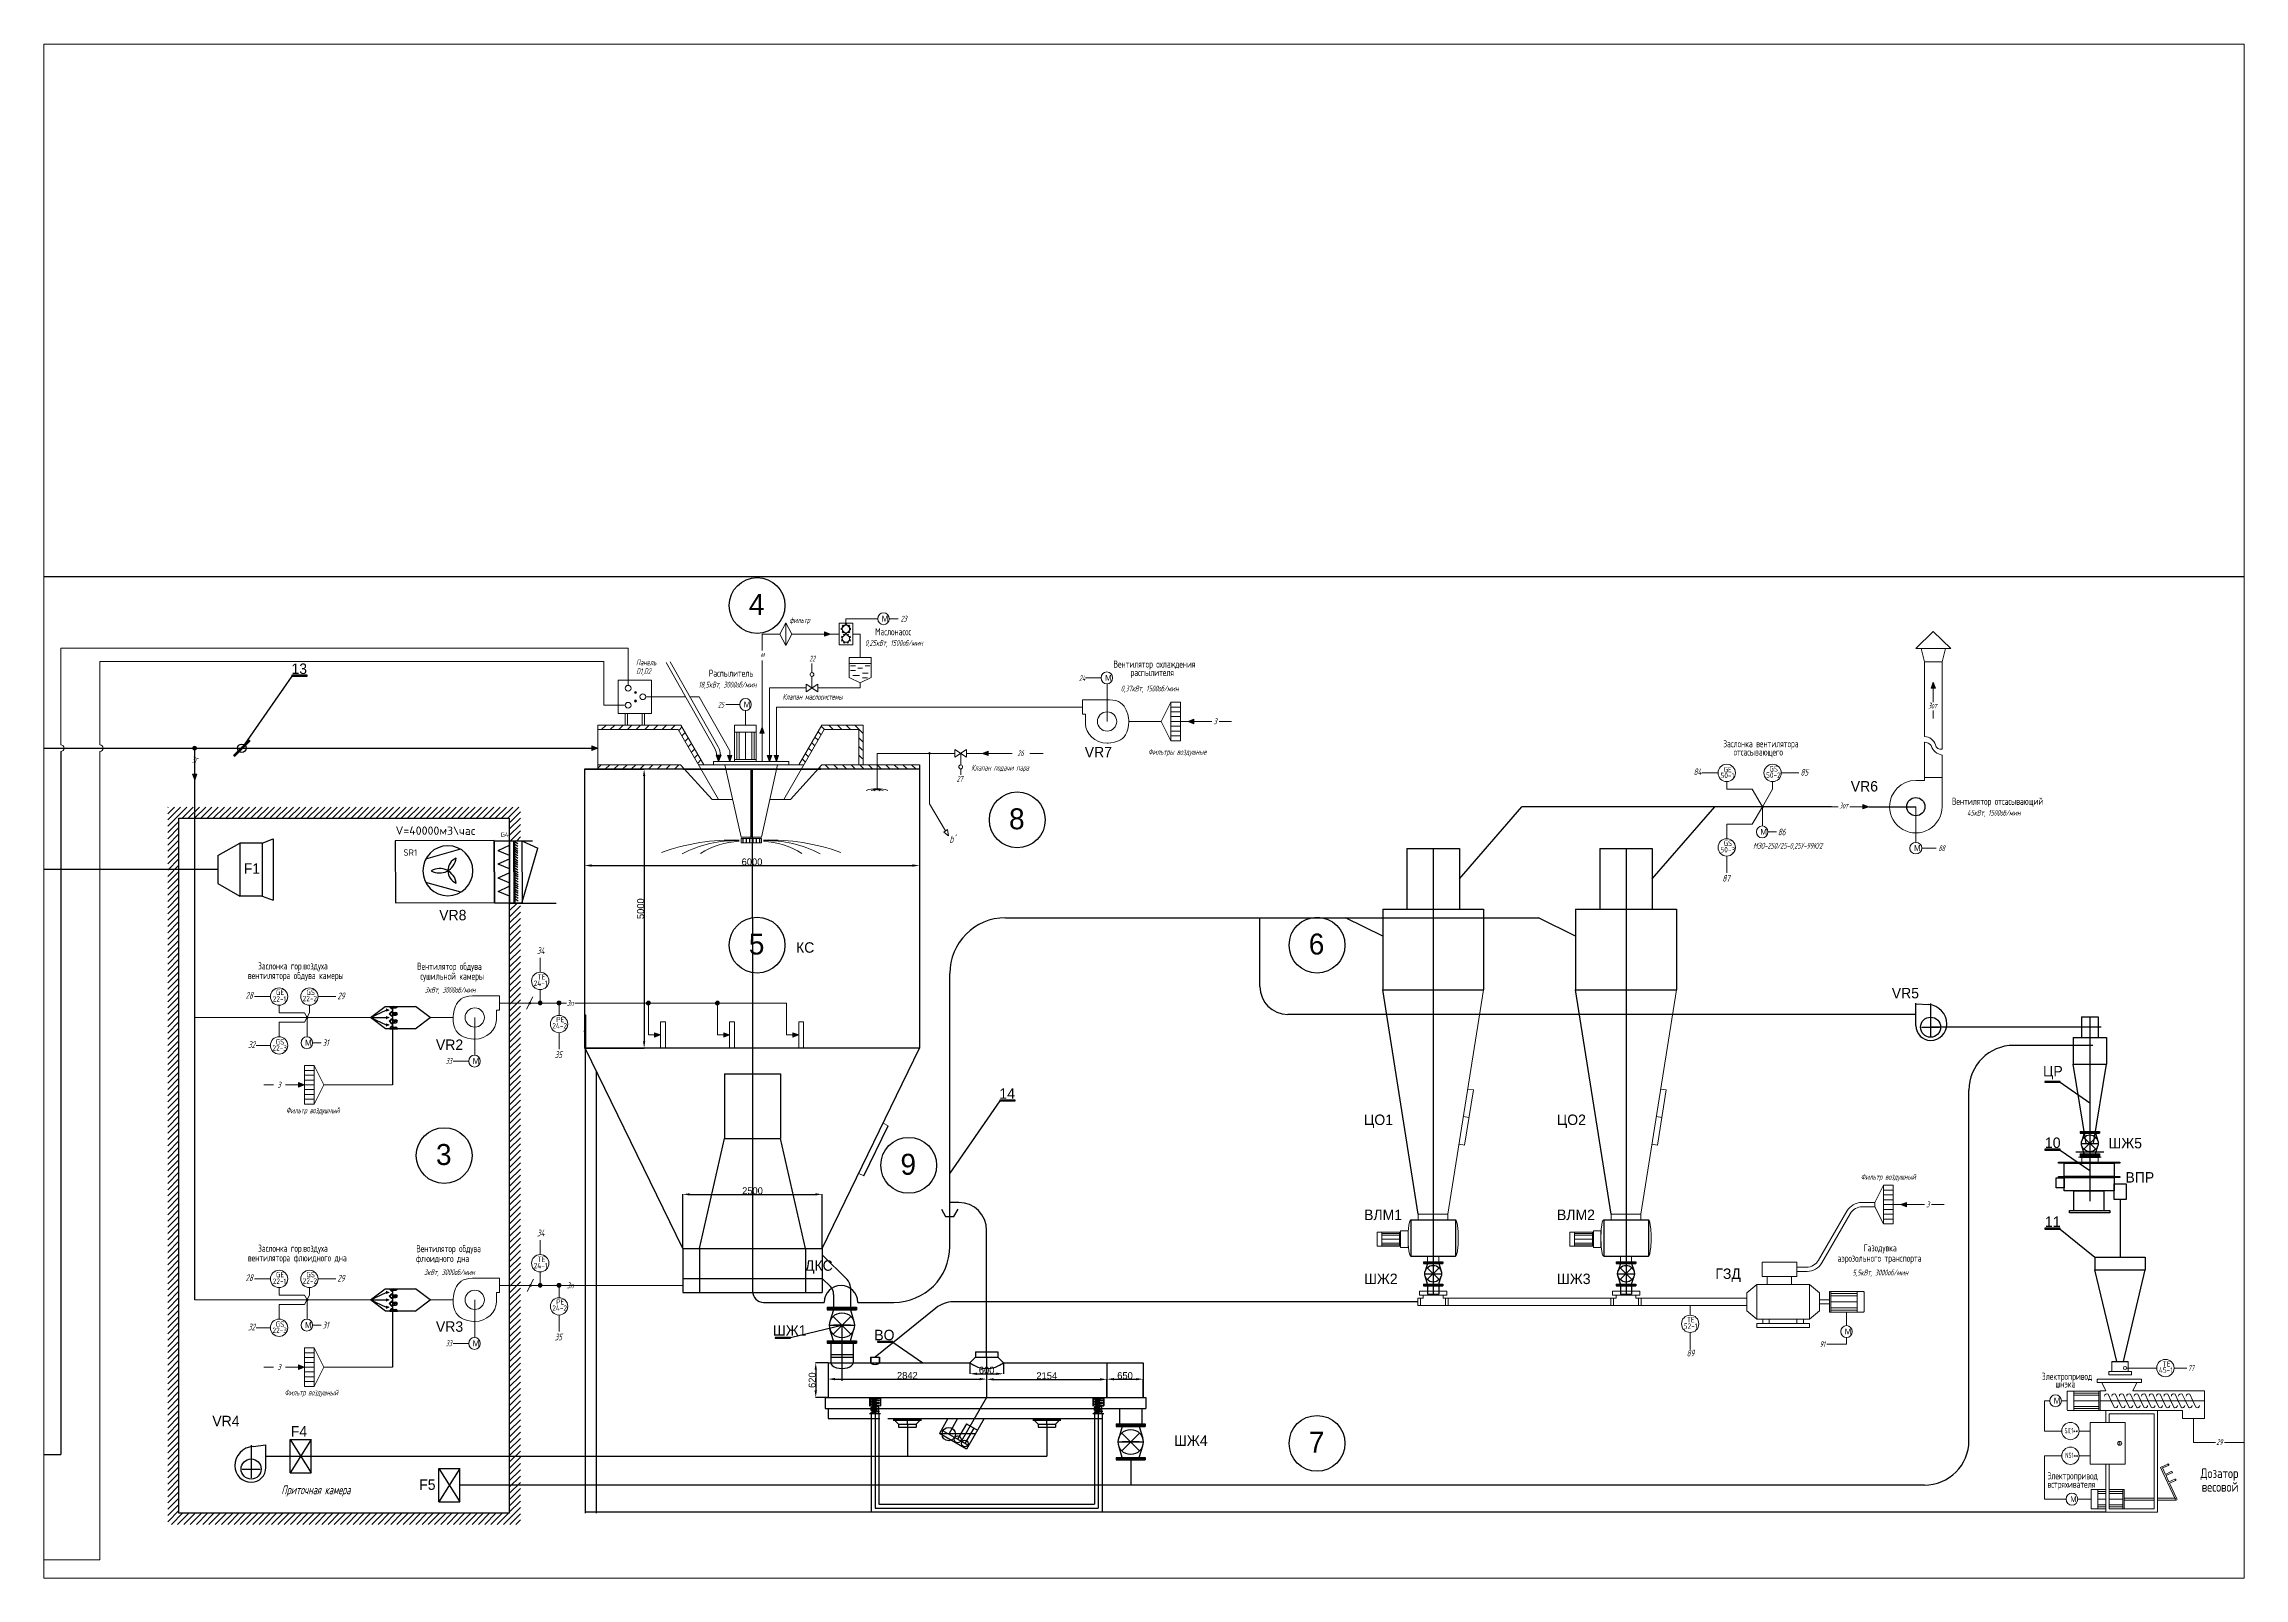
# Paper-space layout 'Layout1' of a CAD drawing. Header units: millimetres. Extents: x 29 to 257, y 20 to 179.
# The model-space entities are those that its viewports show. They can reach past a viewport. Long polylines and large blocks are cut down to what shows.
import ezdxf

# ---------------------------------------------------------------- set-up
doc = ezdxf.new("R2010")
doc.units = ezdxf.units.MM
doc.linetypes.add('HIDDEN2', pattern=[0.1875, 0.125, -0.0625])
doc.layers.add('FSY', color=4, linetype='Continuous')
doc.layers.add('ШТРИХОВАЯ 2', color=7, linetype='HIDDEN2')
doc.styles.add('0', font='wwcade.shx', dxfattribs={"width": 0.8, "oblique": 15})
doc.styles.add('34', font='gost-uw.shx', dxfattribs={"width": 0.7, "oblique": 15, "height": 3.5})
doc.styles.add('ROMANS-LODRET', font='ROMANS', dxfattribs={"height": 14})
doc.dimstyles.new('ISO-25', dxfattribs={"dimscale": 2.5, "dimtxt": 50, "dimasz": 50, "dimexe": 1.25, "dimexo": 0, "dimtad": 1, "dimtxsty": 'Standard', "dimcen": 2.5, "dimadec": 0, "dimazin": 0, "dimtfac": 1, "dimtmove": 0, "dimatfit": 3, "dimfxl": 1, "dimarcsym": 0})

psp = doc.layouts.get("Layout1")

msp = doc.modelspace()

# ---------------------------------------------------------------- texts
at = {"linetype": 'Continuous', "lineweight": 30}
for s, height, p in [('4', 375, (17263.615, 11062.224)), ('13', 187.5, (9069.29, 10004.005)), ('VR7', 187.5, (23281.454, 8511.065)), ('VR6', 187.5, (37005.113, 7898.337)), ('8', 375, (21925.331, 7221.511)), ('F1', 187.5, (8214.546, 6424.227)), ('VR8', 187.5, (11716.181, 5590.66)), ('5', 375, (17263.615, 4978.327)), ('КС', 187.5, (18109.495, 5010.123)), ('6', 375, (27295.166, 4978.327)), ('VR5', 187.5, (37740.284, 4192.891)), ('VR2', 187.5, (11657.597, 3268.452)), ('ЦР', 187.5, (40449.662, 2793.885)), ('14', 187.5, (21751.927, 2392.868)), ('ЦО1', 187.5, (28284.474, 1924.093)), ('ЦО2', 187.5, (31740.37, 1924.093)), ('3', 375, (11658.308, 1207.817)), ('10', 187.5, (40484.759, 1513.059)), ('ШЖ5', 187.5, (41622.319, 1505.37)), ('9', 375, (19979.981, 1033.222)), ('ВПР', 187.5, (41926.807, 891.999)), ('ВЛМ1', 187.5, (28286.625, 220.816)), ('ВЛМ2', 187.5, (31742.522, 220.816)), ('11', 187.5, (40484.759, 98.389)), ('ДКС', 187.5, (18269.214, -687.189)), ('ШЖ2', 187.5, (28286.625, -925.906)), ('ШЖ3', 187.5, (31742.522, -925.906)), ('ГЗД', 187.5, (34579.535, -833.881)), ('VR3', 187.5, (11657.597, -1780.631)), ('ШЖ1', 187.5, (17695.7, -1850.216)), ('ВО', 187.5, (19511.036, -1931.877)), ('VR4', 187.5, (7651.527, -3473.118)), ('F4', 187.5, (9057.946, -3658.29)), ('ШЖ4', 187.5, (24882.035, -3823.975)), ('7', 375, (27295.166, -3947.55)), ('F5', 187.5, (11357.559, -4612.648))]:
    msp.add_text(s, height=height, dxfattribs=at).set_placement(p)
at = {"lineweight": 13}
for s, height, style, oblique, p in [('М', 103.527, '0', -0.0000015, (19644.736, 10943.534)), ('М', 103.527, '0', -0.0000015, (23645.906, 9883.688)), ('М', 103.527, '0', -0.0000015, (17172.142, 9406.58)), ('GE', 96.6252, '34', -0.0000015, (34727.004, 8242.958)), ('GS', 96.6252, '34', -0.0000015, (35546.638, 8255.61)), ('50-1', 96.6252, '34', -0.0000015, (34672.15, 8137.518)), ('50-2', 96.6252, '34', -0.0000015, (35488.633, 8142.738)), ('М', 103.527, '0', -0.0000015, (35386.821, 7123.554)), ('50-3', 96.6252, '34', -0.0000015, (34670.39, 6807.968)), ('GS', 96.6252, '34', -0.0000015, (34727.004, 6923.269)), ('М', 103.527, '0', -0.0000015, (38138.738, 6833.958)), ('GE', 96.6252, '34', -0.0000015, (8791.926, 4253.869)), ('GS', 96.6252, '34', -0.0000015, (9335.239, 4252.918)), ('24-1', 96.6252, '34', -0.0000015, (13409.63, 4414.545)), ('TE', 96.6252, '34', -0.0000015, (13478.976, 4526.686)), ('22-1', 96.6252, '34', -0.0000015, (8734.219, 4135.442)), ('22-2', 96.6252, '34', -0.0000015, (9270.393, 4141.272)), ('24-2', 96.6252, '34', -0.0000015, (13743.081, 3652.872)), ('PE', 96.6252, '34', -0.0000015, (13813.235, 3763.34)), ('22-3', 96.6252, '34', -0.0000015, (8729.982, 3256.23)), ('GS', 96.6252, '34', -0.0000015, (8788.111, 3365.801)), ('М', 103.527, '0', -0.0000015, (9312.255, 3346.898)), ('М', 103.527, '0', -0.0000015, (12317.345, 3019.068)), ('GE', 96.6252, '34', -0.0000015, (8791.926, -803.969)), ('GS', 96.6252, '34', -0.0000015, (9335.239, -804.92)), ('24-1', 96.6252, '34', -0.0000015, (13409.63, -643.293)), ('TE', 96.6252, '34', -0.0000015, (13478.976, -531.153)), ('22-1', 96.6252, '34', -0.0000015, (8734.219, -922.396)), ('22-2', 96.6252, '34', -0.0000015, (9270.393, -916.566)), ('24-2', 96.6252, '34', -0.0000015, (13743.081, -1404.966)), ('PE', 96.6252, '34', -0.0000015, (13813.235, -1294.498)), ('ТE', 96.6252, '34', -0.0000015, (34074.873, -1612.143)), ('22-3', 96.6252, '34', -0.0000015, (8729.982, -1801.608)), ('GS', 96.6252, '34', -0.0000015, (8788.111, -1692.037)), ('М', 103.527, '0', -0.0000015, (9312.255, -1710.94)), ('М', 103.527, '0', -0.0000015, (12317.345, -2038.77)), ('52-1', 96.6252, '34', -0.0000015, (34012.532, -1727.12)), ('М', 103.527, '0', -0.0000015, (36898.319, -1827.786)), ('TE', 96.6252, '34', -0.0000015, (42592.793, -2404.937)), ('45-1', 96.6252, '34', -0.0000015, (42526.154, -2515.113)), ('М', 103.527, '0', -0.0000015, (40642.983, -3066.507)), ('Дозатор', 172.5451, '34', 359.9999985, (43271.347, -4401.62)), ('М', 103.527, '0', -0.0000015, (40936.846, -4829.07)), ('весовой', 172.5451, '34', 359.9999985, (43293.306, -4645.991))]:
    msp.add_text(s, height=height, dxfattribs=dict(at, style=style, oblique=oblique)).set_placement(p)
at = {"lineweight": 13, "style": '34'}
for s, height, oblique, width, p in [('23', 103.527, 15, 0.777416, (19984.533, 10942.495)), ('фильтр', 104.04, 15, 0.7774, (17990.931, 10917.528)), ('Панель', 104.04, 15, 0.8, (15241.748, 10158.318)), ('м', 104.04, 15, 0.7774, (17472.816, 10305.373)), ('22', 103.527, 15, 0.777416, (18345.255, 10228.129)), ('0,25кВт, 1500об/мин', 104.04, 15, 0.8, (19343.591, 10507.415)), ('D1,D2', 104.04, 15, 0.8, (15245.057, 10000.822)), ('18,5кВт, 3000об/мин', 104.04, 15, 0.8, (16360.872, 9760.765)), ('24', 103.527, 15, 0.777416, (23177.826, 9876.863)), ('25', 103.527, 15, 0.777416, (16708.253, 9399.755)), ('Клапан маслосистемы', 104.04, 15, 0.7774, (17865.614, 9542.972)), ('0,37кВт, 1500об/мин', 104.04, 15, 0.8, (23926.382, 9691.365)), ('3от', 104.04, 15, 0.777416, (38389.829, 9386.035)), ('3', 104.04, 15, 0.7774, (25591.908, 9104.034)), ('3г', 104.04, 15, 0.8, (7281.774, 8418.879)), ('Клапан подачи пара', 104.04, 15, 0.7774, (21247.458, 8273.08)), ('26', 104.04, 15, 0.8, (22074.924, 8533.438)), ('Фильтры воздушные', 104.04, 15, 0.8, (24417.452, 8556.027)), ('84', 120.7815, 15, 0.777416, (34189.052, 8191.395)), ('85', 120.7815, 15, 0.777416, (36105.644, 8183.387)), ('27', 103.527, 15, 0.777416, (20985.503, 8071.19)), ('3от', 104.04, 15, 0.777416, (36797.237, 7595.337)), ('45кВт, 1500об/мин', 104.04, 15, 0.8, (39088.64, 7465.06)), ("b'", 127.5, 15, 0.777416, (20857.084, 6981.571)), ('86', 120.7815, 15, 0.777416, (35699.022, 7112.634)), ('МЭО-250/25-0,25У-99КУ2', 104.04, 15, 0.8, (35256.425, 6874.799)), ('88', 103.527, 15, 0.777416, (38574.635, 6831.064)), ('87', 120.7815, 15, 0.777416, (34705.496, 6284.594)), ('34', 120.7815, 15, 0.777416, (13467.053, 4985.901)), ('3кВт, 3000об/мин', 104.04, 15, 0.8, (11457.536, 4293.808)), ('28', 120.7815, 15, 0.777416, (8246.539, 4184.852)), ('29', 120.7815, 15, 0.777416, (9891.675, 4176.841)), ('3п', 104.04, 15, 0.777416, (14005.599, 4056.544)), ('32', 120.7815, 15, 0.777416, (8291.084, 3302.4)), ('31', 120.7815, 15, 0.777416, (9624.457, 3335.978)), ('35', 120.7815, 15, 0.777416, (13784.932, 3123.704)), ('33', 103.527, 15, 0.777416, (11834.15, 3019.408)), ('3', 104.04, 15, 0.777416, (8822.018, 2594.056)), ('Фильтр воздушный', 104.04, 15, 0.777416, (8971.895, 2133.82)), ('Фильтр воздушный', 104.04, 15, 0.8, (37184.45, 942.125)), ('3', 104.04, 15, 0.7774, (38358.905, 449.253)), ('34', 120.7815, 15, 0.777416, (13467.053, -71.937)), ('28', 120.7815, 15, 0.777416, (8246.539, -872.986)), ('29', 120.7815, 15, 0.777416, (9891.675, -880.997)), ('3кВт, 3000об/мин', 104.04, 15, 0.8, (11443.755, -764.03)), ('5,5кВт, 3000об/мин', 104.04, 15, 0.8, (37034.477, -770.923)), ('3п', 104.04, 15, 0.777416, (14005.599, -1001.294)), ('32', 120.7815, 15, 0.777416, (8291.084, -1755.438)), ('31', 120.7815, 15, 0.777416, (9624.457, -1721.86)), ('33', 103.527, 15, 0.777416, (11834.15, -2038.43)), ('35', 120.7815, 15, 0.777416, (13784.932, -1934.134)), ('91', 103.527, 15, 0.777416, (36447.992, -2053.045)), ('3', 104.04, 15, 0.777416, (8822.018, -2463.782)), ('89', 120.7815, 15, 0.777416, (34064.315, -2222.314)), ('77', 103.527, 15, 0.777416, (43044.524, -2484.672)), ('Фильтр воздушный', 104.04, 15, 0.777416, (8945.74, -2921.715)), ('SIC1**', 96.6252, 359.9999985, 0.690269, (40836.985, -3600.174)), ('29', 104.04, 15, 0.777416, (43554.675, -3807.262)), ('NS1**', 96.6252, 359.9999985, 0.716868, (40848.128, -4042.665)), ('Приточная камера', 156.06, 15, 0.777416, (8886.551, -4690.819))]:
    msp.add_text(s, height=height, dxfattribs=dict(at, oblique=oblique, width=width)).set_placement(p)
at = {"lineweight": 13, "style": '34', "width": 0.7774}
for s, p in [('Маслонасос', (19526.992, 10696.549)), ('Распылитель', (16547.157, 9953.422)), ('Вентилятор охлаждения ', (23796.277, 10117.304)), ('     распылителя', (23796.277, 9966.798)), (' Заслонка вентилятора', (34660.017, 8691.125)), ('    отсасывающего', (34660.017, 8542.417)), ('Вентилятор отсасывающий', (38817.766, 7659.162)), ('    Заслонка гор.воздуха', (8225.807, 4709.786)), ('Вентилятор обдува', (11319.101, 4703.532)), (' вентилятора обдува камеры', (8227.641, 4537.595)), (' сушильной камеры', (11316.748, 4526.462)), ('    Заслонка гор.воздуха', (8225.807, -348.052)), ('Вентилятор обдува', (11305.32, -354.306)), ('Газодувка', (37236.504, -341.743)), (' вентилятора флюидного дна', (8227.641, -520.243)), ('флюидного дна', (11302.967, -531.377)), ('аэрозольного транспорта', (36768.799, -526.395)), (' Электропривод', (40367.85, -2641.698)), ('     шнэка', (40367.85, -2778.892)), (' Электропривод', (40468.016, -4423.949)), (' встряхивателя', (40468.016, -4575.845))]:
    msp.add_text(s, height=127.5, dxfattribs=at).set_placement(p)
at = {"color": 7, "attachment_point": 1, "rotation": 359.75, "style": 'ROMANS-LODRET'}
for s, insert, char_height, width in [('V=40000м3\\\\час', (10934.841, 7274.594), 148.52385, 234.2072), ('{\\H0.566x;G4}', (12813.767, 7168.299), 148.52385, 303.22649), ('SR1', (11074.551, 6860.955), 112.0935, 234.2072)]:
    msp.add_mtext(s, dxfattribs=dict(at, insert=insert, char_height=char_height, width=width))

# ---------------------------------------------------------------- blocks, each defined once
blk = doc.blocks.new('*D13')
at = {"color": 0, "lineweight": -2}
for p, q in [((18682, -2337), (18682, -2631)), ((21524, -2237), (21524, -2631)), ((18807, -2628), (21399, -2628))]:
    blk.add_line(p, q, dxfattribs=at)
at = {"color": 0}
for points in [[(18807, -2607), (18807, -2649), (18682, -2628)], [(21399, -2607), (21399, -2649), (21524, -2628)]]:
    blk.add_solid(points, dxfattribs=at)
at = {"layer": 'Defpoints', "color": 0}
for p in [(18682, -2337), (21524, -2237), (21524, -2628)]:
    blk.add_point(p, dxfattribs=at)
at = {"color": 0, "insert": (20103, -2564), "char_height": 125, "attachment_point": 5}
blk.add_mtext('2842', dxfattribs=at)
blk = doc.blocks.new('*D14')
at = {"color": 0, "lineweight": -2}
for p, q in [((21524, -2237), (21524, -2636)), ((23678, -2337), (23678, -2636)), ((21649, -2633), (23553, -2633))]:
    blk.add_line(p, q, dxfattribs=at)
at = {"color": 0}
for points in [[(21649, -2612), (21649, -2654), (21524, -2633)], [(23553, -2612), (23553, -2654), (23678, -2633)]]:
    blk.add_solid(points, dxfattribs=at)
at = {"layer": 'Defpoints', "color": 0}
for p in [(21524, -2237), (23678, -2337), (23678, -2633)]:
    blk.add_point(p, dxfattribs=at)
at = {"color": 0, "insert": (22601, -2569), "char_height": 125, "attachment_point": 5}
blk.add_mtext('2154', dxfattribs=at)
blk = doc.blocks.new('*D15')
at = {"color": 0, "lineweight": -2}
for p, q in [((23678, -2957), (23678, -2627)), ((23803, -2630), (24203, -2630)), ((24328, -2957), (24328, -2627))]:
    blk.add_line(p, q, dxfattribs=at)
at = {"color": 0}
for points in [[(23803, -2609), (23803, -2651), (23678, -2630)], [(24203, -2609), (24203, -2651), (24328, -2630)]]:
    blk.add_solid(points, dxfattribs=at)
at = {"layer": 'Defpoints', "color": 0}
for p in [(24328, -2630), (23678, -2957), (24328, -2957)]:
    blk.add_point(p, dxfattribs=at)
at = {"color": 0, "insert": (24003, -2566), "char_height": 125, "attachment_point": 5}
blk.add_mtext('650', dxfattribs=at)
blk = doc.blocks.new('*D16')
at = {"color": 0, "lineweight": -2}
for p, q in [((21224, -2337), (21224, -2535)), ((21824, -2337), (21824, -2535)), ((21349, -2532), (21699, -2532))]:
    blk.add_line(p, q, dxfattribs=at)
at = {"color": 0}
for points in [[(21349, -2512), (21349, -2553), (21224, -2532)], [(21699, -2512), (21699, -2553), (21824, -2532)]]:
    blk.add_solid(points, dxfattribs=at)
at = {"layer": 'Defpoints', "color": 0}
for p in [(21224, -2337), (21824, -2337), (21824, -2532)]:
    blk.add_point(p, dxfattribs=at)
at = {"color": 0, "insert": (21524, -2468), "char_height": 125, "attachment_point": 5}
blk.add_mtext('600', dxfattribs=at)
blk = doc.blocks.new('*D17')
at = {"color": 0, "lineweight": -2}
for p, q in [((18682, -2337), (18459, -2337)), ((18462, -2462), (18462, -2832)), ((18682, -2957), (18459, -2957))]:
    blk.add_line(p, q, dxfattribs=at)
at = {"color": 0}
for points in [[(18441, -2462), (18483, -2462), (18462, -2337)], [(18441, -2832), (18483, -2832), (18462, -2957)]]:
    blk.add_solid(points, dxfattribs=at)
at = {"layer": 'Defpoints', "color": 0}
for p in [(18682, -2337), (18462, -2957), (18682, -2957)]:
    blk.add_point(p, dxfattribs=at)
at = {"color": 0, "insert": (18398, -2647), "char_height": 125, "attachment_point": 5, "rotation": 90}
blk.add_mtext('620', dxfattribs=at)
blk = doc.blocks.new('*D26')
at = {"color": 0, "lineweight": -2}
for p, q in [((14320, 8299), (15391, 8299)), ((15388, 8174), (15388, 3424)), ((14320, 3299), (15391, 3299))]:
    blk.add_line(p, q, dxfattribs=at)
at = {"color": 0}
for points in [[(15367, 8174), (15408, 8174), (15388, 8299)], [(15367, 3424), (15408, 3424), (15388, 3299)]]:
    blk.add_solid(points, dxfattribs=at)
at = {"layer": 'Defpoints', "color": 0}
for p in [(14320, 8299), (14320, 3299), (15388, 3299)]:
    blk.add_point(p, dxfattribs=at)
at = {"color": 0, "insert": (15324, 5799), "char_height": 125, "attachment_point": 5, "rotation": 90}
blk.add_mtext('5000', dxfattribs=at)
blk = doc.blocks.new('*D27')
at = {"color": 0, "lineweight": -2}
for p, q in [((14320, 8299), (14320, 6569)), ((20320, 8378), (20320, 6569)), ((14445, 6572), (20195, 6572))]:
    blk.add_line(p, q, dxfattribs=at)
at = {"color": 0}
for points in [[(14445, 6593), (14445, 6551), (14320, 6572)], [(20195, 6593), (20195, 6551), (20320, 6572)]]:
    blk.add_solid(points, dxfattribs=at)
at = {"layer": 'Defpoints', "color": 0}
for p in [(14320, 8299), (20320, 8378), (20320, 6572)]:
    blk.add_point(p, dxfattribs=at)
at = {"color": 0, "insert": (17320, 6636), "char_height": 125, "attachment_point": 5}
blk.add_mtext('6000', dxfattribs=at)
blk = doc.blocks.new('*D28')
at = {"color": 0, "linetype": 'Continuous', "lineweight": -2}
for p, q in [((16079, -289), (16079, 684)), ((16204, 681), (18454, 681)), ((18579, -289), (18579, 684))]:
    blk.add_line(p, q, dxfattribs=at)
at = {"color": 0, "linetype": 'Continuous'}
for points in [[(16204, 702), (16204, 661), (16079, 681)], [(18454, 702), (18454, 661), (18579, 681)]]:
    blk.add_solid(points, dxfattribs=at)
at = {"layer": 'Defpoints', "color": 0, "linetype": 'Continuous'}
for p in [(18579, 681), (16079, -289), (18579, -289)]:
    blk.add_point(p, dxfattribs=at)
at = {"color": 0, "linetype": 'Continuous', "insert": (17329, 745), "char_height": 125, "attachment_point": 5}
blk.add_mtext('2500', dxfattribs=at)
blk = doc.blocks.new('H19X')
at = {"layer": 'FSY'}
for points in [[(-4.08, 6.88), (7.1, 3.69)], [(-4.08, -6.88), (7.1, -3.69)]]:
    blk.add_lwpolyline(points, dxfattribs=at)
blk.add_lwpolyline([(-2.67, 4, -0.666667), (-2.67, -4, -0.535184), (5.33, 0, -0.535184), (-2.67, 4, 16.062258)], format="xyb", dxfattribs=at)
blk.add_circle((0, 0), 8, dxfattribs=at)

# ---------------------------------------------------------------- dimensions: what is measured, and where the dimension line sits
for base, p1, p2, picture, middle in [((20320.472, 6572.331), (14320.472, 8299.291), (20320.472, 8377.979), '*D27', (17320.472, 6636.393)), ((21524.15, -2628.034), (18682.15, -2336.859), (21524.15, -2236.859), '*D13', (20103.15, -2563.971)), ((21824.15, -2532.369), (21224.15, -2336.859), (21824.15, -2336.859), '*D16', (21524.15, -2468.306)), ((23678.15, -2632.826), (21524.15, -2237.484), (23678.15, -2336.859), '*D14', (22601.15, -2568.763)), ((24328.15, -2629.77), (23678.15, -2956.859), (24328.15, -2956.859), '*D15', (24003.15, -2565.708))]:
    dim = msp.add_linear_dim(base=base, p1=p1, p2=p2, dimstyle='ISO-25')
    dim.commit()
    dim.dimension.update_dxf_attribs({"geometry": picture, "text_midpoint": middle})
for base, p1, p2, picture, middle in [((15387.66, 3299.291), (14320.472, 8299.291), (14320.472, 3299.291), '*D26', (15323.598, 5799.291)), ((18461.938, -2956.859), (18682.15, -2336.859), (18682.15, -2956.859), '*D17', (18397.876, -2646.859))]:
    dim = msp.add_linear_dim(base=base, p1=p1, p2=p2, angle=90, dimstyle='ISO-25')
    dim.commit()
    dim.dimension.update_dxf_attribs({"geometry": picture, "text_midpoint": middle})
at = {"linetype": 'Continuous'}
dim = msp.add_linear_dim(base=(18578.597, 681.352), p1=(16078.597, -288.74), p2=(18578.597, -288.74), dimstyle='ISO-25', dxfattribs=at)
dim.commit()
dim.dimension.update_dxf_attribs({"geometry": '*D28', "text_midpoint": (17328.597, 745.414)})

# ---------------------------------------------------------------- hatches: boundary and pattern name
at = {"lineweight": 13}
for points in [[(18618.987, 10678.857), (18618.986, 10759.077), (18725.889, 10718.963)], [(38523.563, 9752.233), (38443.343, 9752.232), (38483.456, 9859.135)], [(25237.001, 9193.089), (25237.003, 9112.869), (25130.099, 9152.983)], [(14449.323, 8714.398), (14449.321, 8634.178), (14556.225, 8674.291)], [(17539.906, 8941.733), (17459.686, 8941.732), (17499.799, 9048.635)], [(16676.467, 8551.622), (16764.709, 8551.623), (16720.584, 8434.029)], [(16880.273, 8540.958), (16960.493, 8540.959), (16920.379, 8434.056)], [(17592.654, 8540.958), (17672.874, 8540.959), (17632.76, 8434.056)], [(17717.008, 8540.958), (17797.227, 8540.959), (17757.114, 8434.056)], [(21550.974, 8620.793), (21550.975, 8540.573), (21444.072, 8580.687)], [(7375.614, 8208.441), (7295.394, 8208.442), (7335.508, 8101.539)], [(37223.871, 7666.652), (37223.87, 7586.433), (37330.773, 7626.546)], [(10765.286, 4002.278), (10765.286, 3962.168), (10818.737, 3982.225)], [(10904.746, 4054.627), (10904.746, 4014.517), (10958.197, 4034.574)], [(10765.286, 3868.944), (10765.286, 3828.835), (10818.737, 3848.891)], [(10765.286, 3735.611), (10765.286, 3695.501), (10818.737, 3715.558)], [(10904.746, 3934.831), (10904.746, 3894.721), (10958.197, 3914.778)], [(10904.746, 3801.498), (10904.746, 3761.388), (10958.197, 3781.445)], [(10904.746, 3681.618), (10904.746, 3641.508), (10958.197, 3661.565)], [(15575.798, 3576.913), (15575.797, 3496.693), (15682.7, 3536.806)], [(16812.795, 3576.922), (16812.793, 3496.702), (16919.697, 3536.815)], [(18049.813, 3576.913), (18049.812, 3496.693), (18156.715, 3536.806)], [(9197.663, 2683.837), (9197.662, 2603.617), (9304.565, 2643.731)], [(38003.999, 538.307), (38004, 458.088), (37897.097, 498.201)], [(10765.286, -1055.56), (10765.286, -1095.67), (10818.737, -1075.613)], [(10904.746, -1003.211), (10904.746, -1043.321), (10958.197, -1023.264)], [(10904.746, -1123.007), (10904.746, -1163.117), (10958.197, -1143.06)], [(10765.286, -1188.894), (10765.286, -1229.003), (10818.737, -1208.947)], [(10765.286, -1322.227), (10765.286, -1362.337), (10818.737, -1342.28)], [(10904.746, -1256.34), (10904.746, -1296.45), (10958.197, -1276.393)], [(10904.746, -1376.22), (10904.746, -1416.33), (10958.197, -1396.273)], [(9197.663, -2374.001), (9197.662, -2454.221), (9304.565, -2414.107)]]:
    msp.add_hatch(color=256, dxfattribs=at).paths.add_polyline_path(points)
h = msp.add_hatch(color=256, dxfattribs=at)
edge = h.paths.add_edge_path()
edge.add_arc((15232.164, 9671.83), 20.108, 0, 360)
h = msp.add_hatch(color=256, dxfattribs=at)
edge = h.paths.add_edge_path()
edge.add_arc((15232.164, 9519.761), 20.108, 0, 360)
h = msp.add_hatch(dxfattribs=at)
h.set_pattern_fill('ANSI31', color=256, scale=34.5066, style=0)
h.set_pattern_definition([(45, (-148408.7, -442058.91), (-77.469526, 77.469526), [])])
h.paths.add_polyline_path([(15999.075, 9007.478), (16362.517, 8377.979), (16454.863, 8377.979), (16044.552, 9086.166), (14556.225, 9086.166), (14556.229, 9007.478)])
h = msp.add_hatch(color=256, dxfattribs=at)
edge = h.paths.add_edge_path()
edge.add_arc((7335.508, 8674.291), 34.38, 180, 185)
edge.add_spline(control_points=[(7301.258, 8671.295), (7324.061, 8671.295), (7346.896, 8671.295), (7369.757, 8671.295)], knot_values=[0.461903869, 0.461903869, 0.461903869, 0.461903869, 0.471493028, 0.471493028, 0.471493028, 0.471493028], degree=3, periodic=0)
edge.add_arc((7335.508, 8674.291), 34.38, 355, 360)
edge.add_arc((7335.508, 8674.291), 34.38, 0, 180)
edge = h.paths.add_edge_path()
edge.add_spline(control_points=[(7369.757, 8671.295), (7346.896, 8671.295), (7324.061, 8671.295), (7301.258, 8671.295)], knot_values=[0.461903869, 0.461903869, 0.461903869, 0.461903869, 0.471493028, 0.471493028, 0.471493028, 0.471493028], degree=3, periodic=0)
edge.add_arc((7335.508, 8674.291), 34.38, 185, 355)
h = msp.add_hatch(color=256, dxfattribs=at)
edge = h.paths.add_edge_path()
edge.add_arc((7335.508, 8674.291), 34.38, 180, 185)
edge.add_spline(control_points=[(7301.258, 8671.295), (7324.061, 8671.295), (7346.896, 8671.295), (7369.757, 8671.295)], knot_values=[0.461903869, 0.461903869, 0.461903869, 0.461903869, 0.471493028, 0.471493028, 0.471493028, 0.471493028], degree=3, periodic=0)
edge.add_arc((7335.508, 8674.291), 34.38, 355, 360)
edge.add_arc((7335.508, 8674.291), 34.38, 0, 180)
edge = h.paths.add_edge_path()
edge.add_spline(control_points=[(7369.757, 8671.295), (7346.896, 8671.295), (7324.061, 8671.295), (7301.258, 8671.295)], knot_values=[0.461903869, 0.461903869, 0.461903869, 0.461903869, 0.471493028, 0.471493028, 0.471493028, 0.471493028], degree=3, periodic=0)
edge.add_arc((7335.508, 8674.291), 34.38, 185, 355)
h = msp.add_hatch(color=256, dxfattribs=at)
h.paths.add_polyline_path([(20513.15, 8580.758), (20486.317, 8580.758, 1)])
h.paths.add_polyline_path([(20499.733, 8594.174), (20499.733, 8580.758), (20513.15, 8580.758, 0.414213562)])
h.paths.add_polyline_path([(20499.733, 8594.174, 0.414213562), (20486.317, 8580.758), (20499.733, 8580.758)])
at = {"linetype": 'Continuous', "lineweight": 15}
h = msp.add_hatch(dxfattribs=at)
h.set_pattern_fill('LINE', color=256, scale=25, angle=45, style=0)
h.set_pattern_definition([(45, (-17802.565, -12552.88), (-56.1266, 56.1266), [])])
h.paths.add_polyline_path([(13172.201, -949.144), (12972.201, -949.144), (12972.201, -5031.612), (7052.943, -5031.612), (7052.943, 6499.592), (6852.943, 6499.592), (6852.943, -5231.612), (13172.201, -5231.612)])
h.paths.add_polyline_path([(13172.201, 4108.694), (12972.201, 4108.694), (12972.201, -949.144), (13172.201, -949.144)], flags=17)
h.paths.add_polyline_path([(13172.201, 5899.671), (12972.201, 5899.671), (12972.201, 4108.694), (13172.201, 4108.694)], flags=17)
h.paths.add_polyline_path([(7052.943, 7418.615), (7335.508, 7418.615), (7335.508, 7618.615), (6852.943, 7618.615), (6852.943, 6499.592), (7052.943, 6499.592)])
h.paths.add_polyline_path([(13172.201, 7618.615), (7335.508, 7618.615), (7335.508, 7418.615), (12972.201, 7418.615), (12972.201, 7015.776), (13172.201, 7016.649)])
at = {"lineweight": 13}
h = msp.add_hatch(color=256, dxfattribs=at)
edge = h.paths.add_edge_path()
edge.add_arc((13525.067, 4108.694), 34.38, 180, 185)
edge.add_spline(control_points=[(13490.818, 4105.698), (13513.62, 4105.698), (13536.456, 4105.698), (13559.317, 4105.698)], knot_values=[0.461903869, 0.461903869, 0.461903869, 0.461903869, 0.471493028, 0.471493028, 0.471493028, 0.471493028], degree=3, periodic=0)
edge.add_arc((13525.067, 4108.694), 34.38, 355, 360)
edge.add_arc((13525.067, 4108.694), 34.38, 0, 180)
edge = h.paths.add_edge_path()
edge.add_spline(control_points=[(13559.317, 4105.698), (13536.456, 4105.698), (13513.62, 4105.698), (13490.818, 4105.698)], knot_values=[0.461903869, 0.461903869, 0.461903869, 0.461903869, 0.471493028, 0.471493028, 0.471493028, 0.471493028], degree=3, periodic=0)
edge.add_arc((13525.067, 4108.694), 34.38, 185, 355)
h = msp.add_hatch(color=256, dxfattribs=at)
edge = h.paths.add_edge_path()
edge.add_arc((13862.674, 4108.694), 34.38, 180, 185)
edge.add_spline(control_points=[(13828.425, 4105.698), (13851.227, 4105.698), (13874.063, 4105.698), (13896.924, 4105.698)], knot_values=[0.461903869, 0.461903869, 0.461903869, 0.461903869, 0.471493028, 0.471493028, 0.471493028, 0.471493028], degree=3, periodic=0)
edge.add_arc((13862.674, 4108.694), 34.38, 355, 360)
edge.add_arc((13862.674, 4108.694), 34.38, 0, 180)
edge = h.paths.add_edge_path()
edge.add_spline(control_points=[(13896.924, 4105.698), (13874.063, 4105.698), (13851.227, 4105.698), (13828.425, 4105.698)], knot_values=[0.461903869, 0.461903869, 0.461903869, 0.461903869, 0.471493028, 0.471493028, 0.471493028, 0.471493028], degree=3, periodic=0)
edge.add_arc((13862.674, 4108.694), 34.38, 185, 355)
h = msp.add_hatch(color=256, dxfattribs=at)
edge = h.paths.add_edge_path()
edge.add_arc((15463.239, 4108.694), 34.38, 180, 185)
edge.add_spline(control_points=[(15428.989, 4105.698), (15451.791, 4105.698), (15474.627, 4105.698), (15497.488, 4105.698)], knot_values=[0.461903869, 0.461903869, 0.461903869, 0.461903869, 0.471493028, 0.471493028, 0.471493028, 0.471493028], degree=3, periodic=0)
edge.add_arc((15463.239, 4108.694), 34.38, 355, 360)
edge.add_arc((15463.239, 4108.694), 34.38, 0, 180)
edge = h.paths.add_edge_path()
edge.add_spline(control_points=[(15497.488, 4105.698), (15474.627, 4105.698), (15451.791, 4105.698), (15428.989, 4105.698)], knot_values=[0.461903869, 0.461903869, 0.461903869, 0.461903869, 0.471493028, 0.471493028, 0.471493028, 0.471493028], degree=3, periodic=0)
edge.add_arc((15463.239, 4108.694), 34.38, 185, 355)
h = msp.add_hatch(color=256, dxfattribs=at)
edge = h.paths.add_edge_path()
edge.add_arc((16700.259, 4108.694), 34.38, 180, 185)
edge.add_spline(control_points=[(16666.01, 4105.698), (16688.812, 4105.698), (16711.648, 4105.698), (16734.509, 4105.698)], knot_values=[0.461903869, 0.461903869, 0.461903869, 0.461903869, 0.471493028, 0.471493028, 0.471493028, 0.471493028], degree=3, periodic=0)
edge.add_arc((16700.259, 4108.694), 34.38, 355, 360)
edge.add_arc((16700.259, 4108.694), 34.38, 0, 180)
edge = h.paths.add_edge_path()
edge.add_spline(control_points=[(16734.509, 4105.698), (16711.648, 4105.698), (16688.812, 4105.698), (16666.01, 4105.698)], knot_values=[0.461903869, 0.461903869, 0.461903869, 0.461903869, 0.471493028, 0.471493028, 0.471493028, 0.471493028], degree=3, periodic=0)
edge.add_arc((16700.259, 4108.694), 34.38, 185, 355)
h = msp.add_hatch(color=256, dxfattribs=at)
edge = h.paths.add_edge_path()
edge.add_arc((13525.067, -949.144), 34.38, 180, 185)
edge.add_spline(control_points=[(13490.818, -952.14), (13513.62, -952.14), (13536.456, -952.14), (13559.317, -952.14)], knot_values=[0.461903869, 0.461903869, 0.461903869, 0.461903869, 0.471493028, 0.471493028, 0.471493028, 0.471493028], degree=3, periodic=0)
edge.add_arc((13525.067, -949.144), 34.38, 355, 360)
edge.add_arc((13525.067, -949.144), 34.38, 0, 180)
edge = h.paths.add_edge_path()
edge.add_spline(control_points=[(13559.317, -952.14), (13536.456, -952.14), (13513.62, -952.14), (13490.818, -952.14)], knot_values=[0.461903869, 0.461903869, 0.461903869, 0.461903869, 0.471493028, 0.471493028, 0.471493028, 0.471493028], degree=3, periodic=0)
edge.add_arc((13525.067, -949.144), 34.38, 185, 355)
h = msp.add_hatch(color=256, dxfattribs=at)
edge = h.paths.add_edge_path()
edge.add_arc((13862.674, -949.144), 34.38, 180, 185)
edge.add_spline(control_points=[(13828.425, -952.14), (13851.227, -952.14), (13874.063, -952.14), (13896.924, -952.14)], knot_values=[0.461903869, 0.461903869, 0.461903869, 0.461903869, 0.471493028, 0.471493028, 0.471493028, 0.471493028], degree=3, periodic=0)
edge.add_arc((13862.674, -949.144), 34.38, 355, 360)
edge.add_arc((13862.674, -949.144), 34.38, 0, 180)
edge = h.paths.add_edge_path()
edge.add_spline(control_points=[(13896.924, -952.14), (13874.063, -952.14), (13851.227, -952.14), (13828.425, -952.14)], knot_values=[0.461903869, 0.461903869, 0.461903869, 0.461903869, 0.471493028, 0.471493028, 0.471493028, 0.471493028], degree=3, periodic=0)
edge.add_arc((13862.674, -949.144), 34.38, 185, 355)

# ---------------------------------------------------------------- linework, layer by layer
for p, q in [((17816.407, 10718.998), (17500.341, 10719.006)), ((17500.341, 10719.006), (17500.341, 10423.881)), ((17816.407, 10718.998), (17923.877, 10921.041)), ((17816.407, 10718.998), (17923.877, 10516.955)), ((18031.347, 10718.998), (17923.877, 10921.041)), ((18031.347, 10718.998), (17923.877, 10516.955)), ((18881.223, 10718.948), (18031.343, 10719.006)), ((18618.986, 10759.077), (18725.865, 10718.983)), ((18725.889, 10718.963), (18618.986, 10759.077)), ((18618.986, 10759.077), (18618.987, 10678.857)), ((18618.987, 10678.857), (18725.889, 10718.963)), ((18618.987, 10678.857), (18725.865, 10718.954)), ((19003.721, 10914.253), (18881.223, 10914.253)), ((18881.223, 10914.253), (18881.223, 10523.642)), ((18919.197, 10822.892), (18919.015, 10797.679)), ((18919.015, 10797.679), (18938.356, 10797.539)), ((18919.197, 10822.892), (18938.538, 10822.752)), ((18920.816, 10657.144), (18930.465, 10680.439)), ((18920.816, 10657.144), (18938.686, 10649.742)), ((18930.465, 10680.439), (18948.334, 10673.037)), ((18934.434, 10759.683), (18948.209, 10773.261)), ((18952.134, 10741.726), (18934.434, 10759.683)), ((18935.161, 10860.661), (18953.118, 10878.361)), ((18935.161, 10860.661), (18948.739, 10846.887)), ((18952.134, 10741.726), (18965.909, 10755.304)), ((18953.118, 10878.361), (18966.696, 10864.587)), ((18982.755, 10719.082), (18959.46, 10709.433)), ((18959.46, 10709.433), (18966.862, 10691.564)), ((18982.755, 10719.082), (18990.156, 10701.213)), ((18989.903, 10725.762), (18990.043, 10745.103)), ((18989.903, 10725.762), (19015.117, 10725.58)), ((18991.114, 10893.78), (18990.975, 10874.439)), ((19016.327, 10893.598), (18991.114, 10893.78)), ((19003.721, 10993.576), (19003.721, 10914.253)), ((19003.721, 10993.576), (19572.577, 10993.576)), ((19003.721, 10914.253), (19126.219, 10914.253)), ((19015.117, 10725.58), (19015.256, 10744.921)), ((19016.327, 10893.598), (19016.188, 10874.257)), ((19023.759, 10719.082), (19016.358, 10701.213)), ((19023.759, 10719.082), (19047.054, 10709.433)), ((19053.112, 10740.998), (19039.535, 10754.773)), ((19047.054, 10709.433), (19039.652, 10691.564)), ((19054.097, 10877.634), (19040.322, 10864.056)), ((19071.069, 10758.698), (19053.112, 10740.998)), ((19054.097, 10877.634), (19071.797, 10859.677)), ((19071.069, 10758.698), (19057.492, 10772.473)), ((19071.797, 10859.677), (19058.022, 10846.099)), ((19076.049, 10680.439), (19058.18, 10673.037)), ((19087.034, 10796.468), (19067.693, 10796.607)), ((19085.698, 10657.144), (19067.829, 10649.742)), ((19087.215, 10821.681), (19067.874, 10821.821)), ((19085.698, 10657.144), (19076.049, 10680.439)), ((19087.034, 10796.468), (19087.215, 10821.681)), ((19126.219, 10914.253), (19126.219, 10523.642)), ((19258.293, 10718.964), (19126.219, 10718.964)), ((19258.293, 10296.289), (19258.293, 10718.964)), ((19779.631, 10993.576), (19941.512, 10993.576)), ((38483.465, 10761.997), (38170.296, 10459.896)), ((38796.635, 10459.896), (38483.465, 10761.997)), ((4934.312, 8735.164), (4934.312, 10466.603)), ((4934.312, 10466.603), (15100.468, 10466.259)), ((15100.468, 9799.629), (15100.468, 10466.259)), ((18881.223, 10523.642), (19003.721, 10523.642)), ((18920.816, 10616.139), (18938.686, 10623.541)), ((18920.816, 10616.139), (18930.465, 10592.845)), ((18930.465, 10592.845), (18948.334, 10600.246)), ((18959.46, 10563.85), (18966.862, 10581.719)), ((18982.755, 10554.201), (18959.46, 10563.85)), ((18982.755, 10554.201), (18990.156, 10572.07)), ((19126.219, 10523.642), (19003.721, 10523.642)), ((19023.759, 10554.201), (19016.358, 10572.07)), ((19023.759, 10554.201), (19047.054, 10563.85)), ((19047.054, 10563.85), (19039.652, 10581.719)), ((19076.049, 10592.845), (19058.18, 10600.246)), ((19059.765, 9940.331), (19059.765, 10296.289)), ((19059.765, 10296.289), (19456.822, 10296.289)), ((19085.698, 10616.139), (19067.829, 10623.541)), ((19085.698, 10616.139), (19076.049, 10592.845)), ((19456.822, 9940.331), (19456.822, 10296.289)), ((38170.296, 10459.896), (38265.796, 10459.896)), ((38701.135, 10459.896), (38796.635, 10459.896)), ((5635.231, 10226.568), (5635.231, 8735.164)), ((5635.231, 10226.568), (14663.455, 10226.225)), ((14663.455, 9443.727), (14663.455, 10226.225)), ((16653.809, 8670.151), (15781.528, 10210.828)), ((16714.532, 8699.583), (15853.942, 10219.611)), ((17500.533, 10244.073), (17500.533, 8434.056)), ((18394.091, 9752.758), (18394.097, 9960)), ((18394.098, 10029.018), (18394.098, 10190.456)), ((19059.765, 10192.846), (19454.563, 10192.846)), ((19258.293, 9847.756), (19059.765, 9940.331)), ((19085.748, 10149.709), (19172.021, 10149.709)), ((19085.748, 10063.437), (19172.021, 10063.437)), ((19128.884, 9977.164), (19245.875, 9977.164)), ((19215.157, 10106.573), (19301.429, 10106.573)), ((19258.293, 9847.756), (19456.822, 9940.331)), ((19301.429, 10020.301), (19400.825, 10020.301)), ((19301.429, 9934.028), (19387.702, 9934.028)), ((19344.566, 10149.709), (19430.838, 10149.709)), ((38326.881, 10220.164), (38326.881, 8885.439)), ((38483.456, 9859.135), (38443.343, 9752.232)), ((38443.343, 9752.232), (38483.437, 9859.11)), ((38523.563, 9752.233), (38483.456, 9859.135)), ((38523.563, 9752.233), (38483.465, 9859.11)), ((38640.05, 10220.164), (38640.05, 8656.064)), ((16122.989, 9595.796), (15415.623, 9595.796)), ((16129.739, 9595.796), (16122.989, 9595.796)), ((16373.26, 9595.796), (16207.126, 9595.796)), ((16373.26, 9595.796), (16920.383, 8629.434)), ((17632.764, 9752.753), (17888.752, 9752.756)), ((17632.764, 8540.959), (17632.764, 9752.753)), ((18497.618, 9821.974), (18290.564, 9683.938)), ((18290.564, 9683.938), (18290.564, 9821.578)), ((18290.564, 9821.578), (18497.618, 9683.938)), ((18290.564, 9752.958), (18290.564, 9752.956)), ((18497.618, 9683.938), (18497.618, 9821.974)), ((18497.618, 9752.956), (19258.293, 9752.958)), ((19258.293, 9752.958), (19258.293, 9847.756)), ((23293.362, 9541.19), (23239.488, 9541.19)), ((23239.488, 9541.19), (23239.488, 9411.781)), ((24824.699, 9498.054), (24652.154, 9152.964)), ((24997.244, 9498.054), (24824.699, 9498.054)), ((24824.699, 8807.873), (24824.699, 9498.054)), ((24997.244, 9498.054), (24997.244, 8807.873)), ((38443.343, 9752.232), (38523.563, 9752.233)), ((38483.453, 9752.232), (38483.456, 9499.749)), ((16044.552, 9086.166), (14556.225, 9086.166)), ((14556.225, 9086.166), (14556.225, 8299.291)), ((15048.705, 9443.727), (14663.455, 9443.727)), ((15046.886, 9295.802), (15046.886, 9086.166)), ((15091.558, 9295.802), (15091.558, 9086.166)), ((15349.416, 9295.802), (15349.416, 9086.166)), ((15394.088, 9295.802), (15394.088, 9086.166)), ((16044.552, 9086.166), (16454.863, 8377.979)), ((17009.397, 9078.903), (17009.397, 8434.056)), ((17020.221, 9089.727), (17386.799, 9089.727)), ((17397.623, 9078.903), (17397.623, 8434.056)), ((17757.829, 9411.781), (17757.829, 8434.056)), ((17757.829, 9411.781), (21461.085, 9411.781)), ((18568.342, 9086.166), (18158.059, 8377.979)), ((18620.55, 9007.478), (18558.628, 9069.4)), ((18568.342, 9086.166), (19312.478, 9086.166)), ((18775.499, 9007.478), (18696.812, 9086.166)), ((18930.449, 9007.478), (18851.762, 9086.166)), ((19085.399, 9007.478), (19006.712, 9086.166)), ((19312.478, 8935.349), (19161.662, 9086.166)), ((19233.748, 9086.14), (19233.748, 9086.181)), ((19233.791, 9086.166), (19233.791, 9086.207)), ((19312.478, 9086.166), (19312.478, 8377.979)), ((23239.488, 9282.372), (23239.488, 9411.781)), ((23293.362, 9282.372), (23239.488, 9282.372)), ((24652.154, 9152.964), (24069.814, 9152.964)), ((24652.154, 9152.964), (24824.699, 8807.873)), ((24824.699, 9411.781), (24997.244, 9411.781)), ((24824.699, 9325.509), (24997.244, 9325.509)), ((24824.699, 9239.236), (24997.244, 9239.236)), ((24824.699, 9152.964), (24997.244, 9152.964)), ((24824.699, 9066.691), (24997.244, 9066.691)), ((24997.244, 9152.964), (25560.703, 9152.964)), ((25237.001, 9193.089), (25130.099, 9152.983)), ((25130.099, 9152.983), (25237.003, 9112.869)), ((25237.001, 9193.089), (25130.124, 9152.992)), ((25237.003, 9112.869), (25130.124, 9152.964)), ((25237.003, 9112.869), (25237.001, 9193.089)), ((25687.253, 9152.964), (25909.996, 9152.96)), ((38483.459, 9349.262), (38483.461, 9208.891)), ((7335.508, 8674.291), (7335.508, 7853.839)), ((14449.321, 8634.178), (14449.323, 8714.398)), ((14556.225, 8674.291), (14449.321, 8634.178)), ((14449.321, 8634.178), (14556.2, 8674.272)), ((14449.323, 8714.398), (14556.2, 8674.301)), ((14449.323, 8714.398), (14556.225, 8674.291)), ((14556.265, 9007.478), (15999.075, 9007.478)), ((16720.479, 7757.969), (15999.075, 9007.478)), ((17009.397, 8960.318), (17397.623, 8960.318)), ((17048.219, 8473.129), (17048.219, 8960.318)), ((17091.355, 8473.129), (17091.355, 8960.318)), ((17203.51, 8960.318), (17203.51, 8473.129)), ((17315.664, 8473.129), (17315.664, 8960.318)), ((17358.8, 8473.129), (17358.8, 8960.318)), ((17499.799, 9048.635), (17459.686, 8941.732)), ((17459.686, 8941.732), (17499.78, 9048.611)), ((17459.686, 8941.732), (17539.906, 8941.733)), ((17539.906, 8941.733), (17499.799, 9048.635)), ((17539.906, 8941.733), (17499.809, 9048.611)), ((17892.36, 7757.969), (18613.765, 9007.478)), ((18389.386, 8618.843), (18331.27, 8676.958)), ((18446.101, 8717.077), (18388.11, 8775.069)), ((18502.817, 8815.311), (18444.949, 8873.179)), ((18559.532, 8913.546), (18501.789, 8971.289)), ((19233.791, 9007.478), (18613.765, 9007.478)), ((19233.791, 8377.979), (19233.791, 9007.478)), ((19312.478, 8780.4), (19233.791, 8859.087)), ((19297.854, 8640.074), (19233.791, 8704.137)), ((24824.699, 8980.419), (24997.244, 8980.419)), ((24824.699, 8894.146), (24997.244, 8894.146)), ((24997.244, 8807.873), (24824.699, 8807.873)), ((38326.881, 8149.847), (38326.881, 8780.186)), ((5635.231, 8614.068), (5635.231, -5862.841)), ((14556.225, 8317.951), (14616.253, 8377.979)), ((16041.902, 8377.979), (14556.225, 8377.979)), ((14556.225, 8299.291), (14689.988, 8299.291)), ((14689.988, 8296.775), (14771.192, 8377.979)), ((14776.504, 8299.291), (16113.485, 8299.291)), ((14847.443, 8299.291), (14926.131, 8377.979)), ((15002.383, 8299.291), (15081.07, 8377.979)), ((15157.322, 8299.291), (15236.009, 8377.979)), ((15312.261, 8299.291), (15390.948, 8377.979)), ((15467.2, 8299.291), (15545.887, 8377.979)), ((15622.139, 8299.291), (15700.826, 8377.979)), ((15777.078, 8299.291), (15855.765, 8377.979)), ((15932.017, 8299.291), (16010.704, 8377.979)), ((16041.902, 8377.979), (16605.93, 7757.969)), ((16086.956, 8299.291), (16100.847, 8313.183)), ((16362.517, 8377.979), (17306.42, 8377.979)), ((17980.676, 8434.056), (16632.163, 8434.056)), ((16632.163, 8434.056), (16632.163, 8377.979)), ((16764.709, 8551.623), (16676.467, 8551.622)), ((16676.467, 8551.622), (16720.574, 8434.056)), ((16676.467, 8551.622), (16720.584, 8434.029)), ((16686.906, 8523.799), (16686.906, 8544.516)), ((16720.584, 8434.029), (16764.709, 8551.623)), ((16764.709, 8551.623), (16720.605, 8434.056)), ((16754.249, 8523.739), (16754.249, 8548.822)), ((16834.468, 8377.979), (17123.691, 7080.563)), ((16960.493, 8540.959), (16880.273, 8540.958)), ((16880.273, 8540.958), (16920.37, 8434.08)), ((16880.273, 8540.958), (16920.379, 8434.056)), ((16920.379, 8434.056), (16960.493, 8540.959)), ((16920.383, 8540.959), (16920.383, 8629.434)), ((16960.493, 8540.959), (16920.399, 8434.08)), ((17009.397, 8473.129), (17397.623, 8473.129)), ((18250.323, 8377.979), (17306.42, 8377.979)), ((17778.371, 8377.979), (17489.148, 7080.563)), ((17672.874, 8540.959), (17592.654, 8540.958)), ((17592.654, 8540.958), (17632.751, 8434.08)), ((17592.654, 8540.958), (17632.76, 8434.056)), ((17632.76, 8434.056), (17672.874, 8540.959)), ((17672.874, 8540.959), (17632.779, 8434.08)), ((17797.227, 8540.959), (17717.008, 8540.958)), ((17717.008, 8540.958), (17757.105, 8434.08)), ((17717.008, 8540.958), (17757.114, 8434.056)), ((17757.114, 8434.056), (17797.227, 8540.959)), ((17797.227, 8540.959), (17757.133, 8434.08)), ((17980.676, 8434.056), (17980.676, 8377.979)), ((18570.937, 8377.979), (18006.909, 7757.969)), ((18275.954, 8422.374), (18217.592, 8480.737)), ((18332.67, 8520.609), (18274.431, 8578.848)), ((19836.579, 8299.291), (18499.355, 8299.291)), ((18553.987, 8299.291), (18525.379, 8327.899)), ((18572.514, 8377.979), (18570.937, 8377.979)), ((18572.514, 8377.979), (19233.791, 8377.979)), ((18708.937, 8299.291), (18630.25, 8377.979)), ((18863.887, 8299.291), (18785.2, 8377.979)), ((19018.837, 8299.291), (18940.149, 8377.979)), ((19173.787, 8299.291), (19095.099, 8377.979)), ((19241.138, 8541.84), (19233.791, 8549.187)), ((19297.854, 8485.124), (19233.791, 8549.187)), ((19233.791, 8377.979), (20320.472, 8377.979)), ((19328.737, 8299.291), (19250.302, 8377.979)), ((19483.687, 8299.291), (19404.999, 8377.979)), ((19559.949, 8580.493), (20955.845, 8581.023)), ((19559.949, 8580.493), (19559.949, 7944.163)), ((19638.636, 8299.291), (19559.949, 8377.979)), ((19793.586, 8299.291), (19714.899, 8377.979)), ((19948.536, 8299.291), (19869.849, 8377.979)), ((20103.486, 8299.291), (20024.799, 8377.979)), ((20258.436, 8299.291), (20179.748, 8377.979)), ((20499.733, 8580.758), (20499.733, 7675.149)), ((20955.846, 8511.676), (20955.845, 8649.315)), ((20955.845, 8649.315), (21162.899, 8511.675)), ((20955.845, 8580.696), (20955.845, 8580.693)), ((21162.899, 8649.711), (20955.846, 8511.676)), ((21059.372, 8580.892), (21059.378, 8373.65)), ((21162.899, 8511.675), (21162.899, 8649.711)), ((21162.899, 8580.696), (21978.605, 8580.696)), ((21550.974, 8620.793), (21444.072, 8580.687)), ((21444.072, 8580.687), (21550.975, 8540.573)), ((21550.974, 8620.793), (21444.096, 8580.696)), ((21550.975, 8540.573), (21444.096, 8580.667)), ((21550.975, 8540.573), (21550.974, 8620.793)), ((22295.824, 8580.696), (22534.012, 8580.692)), ((38640.05, 8149.847), (38640.05, 8550.914)), ((7295.394, 8208.442), (7335.489, 8101.563)), ((7335.508, 8101.539), (7295.394, 8208.442)), ((7295.394, 8208.442), (7375.614, 8208.441)), ((7375.614, 8208.441), (7335.508, 8101.539)), ((7375.614, 8208.441), (7335.517, 8101.563)), ((34627.176, 8231.015), (34339.461, 8231.015)), ((34782.467, 7942.695), (34782.467, 8075.724)), ((35239.963, 7942.695), (34782.467, 7942.695)), ((35422.502, 7626.527), (35239.963, 7942.695)), ((35422.502, 7626.527), (35605.042, 7942.695)), ((35605.042, 7942.695), (35605.042, 8075.724)), ((35760.333, 8231.015), (36077.265, 8231.015)), ((38326.881, 8096.281), (38326.881, 8149.847)), ((38326.881, 8149.847), (38640.05, 8149.847)), ((38640.05, 8084.66), (38640.05, 8149.847)), ((16972.682, 7757.969), (16605.93, 7757.969)), ((17640.157, 7757.969), (18006.909, 7757.969)), ((20788.215, 7193.908), (20499.733, 7675.149)), ((35422.502, 7626.527), (35239.963, 7310.358)), ((36543.763, 7626.546), (36781.951, 7626.542)), ((36985.683, 7626.546), (37223.871, 7626.542)), ((37223.87, 7586.433), (37223.871, 7666.652)), ((37330.773, 7626.546), (37223.87, 7586.433)), ((37223.87, 7586.433), (37330.749, 7626.527)), ((37223.871, 7666.652), (37330.749, 7626.555)), ((37223.871, 7666.652), (37330.773, 7626.546)), ((20754.909, 7171.103), (20821.1, 7216.424)), ((20754.909, 7171.103), (20843.091, 7101.869)), ((20821.1, 7216.424), (20843.091, 7101.869)), ((35239.963, 7310.358), (34782.467, 7310.358)), ((34782.467, 7310.358), (34782.467, 7051.535)), ((35521.716, 7173.596), (35674.262, 7173.596)), ((17123.691, 7080.563), (17489.075, 7080.563)), ((17123.703, 7054.84), (17489.068, 7054.84)), ((17123.703, 6981.767), (17123.703, 7054.84)), ((17489.068, 6981.767), (17123.703, 6981.767)), ((17157.333, 7044.413), (17157.333, 6992.194)), ((17164.627, 7044.413), (17157.333, 7044.413)), ((17157.333, 6992.194), (17164.627, 6992.194)), ((17164.627, 6992.194), (17164.627, 7044.413)), ((17216.424, 7044.413), (17216.424, 6992.194)), ((17223.718, 7044.413), (17216.424, 7044.413)), ((17216.424, 6992.194), (17223.718, 6992.194)), ((17223.718, 6992.194), (17223.718, 7044.413)), ((17275.515, 7044.413), (17275.515, 6992.194)), ((17282.81, 7044.413), (17275.515, 7044.413)), ((17275.515, 6992.194), (17282.81, 6992.194)), ((17282.81, 6992.194), (17282.81, 7044.413)), ((17286.294, 7080.563), (17286.294, 7054.84)), ((17286.294, 7080.563), (17326.472, 7080.563)), ((17326.472, 7054.84), (17326.472, 7080.563)), ((17334.607, 7044.413), (17334.607, 6992.194)), ((17341.901, 7044.413), (17334.607, 7044.413)), ((17334.607, 6992.194), (17341.901, 6992.194)), ((17341.901, 6992.194), (17341.901, 7044.413)), ((17393.698, 7044.413), (17393.698, 6992.194)), ((17400.992, 7044.413), (17393.698, 7044.413)), ((17393.698, 6992.194), (17400.992, 6992.194)), ((17400.992, 6992.194), (17400.992, 7044.413)), ((17452.789, 7044.413), (17452.789, 6992.194)), ((17460.083, 7044.413), (17452.789, 7044.413)), ((17452.789, 6992.194), (17460.083, 6992.194)), ((17460.083, 6992.194), (17460.083, 7044.413)), ((17489.068, 7054.84), (17489.068, 6981.767)), ((34782.467, 6740.954), (34782.467, 6439.12)), ((13525.067, 4661.061), (13525.067, 4916.563)), ((13525.067, 4350.48), (13525.067, 4108.694)), ((8692.016, 4224.472), (8404.3, 4224.472)), ((8847.307, 3936.152), (8847.307, 4069.181)), ((9391.073, 3936.149), (9391.073, 4069.178)), ((9546.364, 4224.469), (9863.296, 4224.469)), ((10765.297, 4002.268), (10818.736, 3982.22)), ((10765.297, 4002.268), (10818.748, 3982.215)), ((10818.76, 3982.225), (10765.308, 3962.168)), ((10904.757, 4054.617), (10958.196, 4034.569)), ((10904.757, 4054.617), (10958.208, 4034.564)), ((10958.22, 4034.574), (10904.769, 4014.517)), ((12741.253, 4238.103), (12795.126, 4238.103)), ((12741.253, 3979.286), (12795.126, 3979.286)), ((12795.126, 4238.103), (12795.126, 4108.694)), ((12795.126, 3979.286), (12795.126, 4108.694)), ((12795.126, 4108.694), (13995.143, 4108.694)), ((13862.674, 4108.694), (13862.674, 3888.518)), ((14143.513, 4108.694), (17937.28, 4108.694)), ((15463.239, 3536.787), (15463.239, 4108.694)), ((16700.259, 3536.815), (16700.259, 4108.694)), ((17937.28, 3536.787), (17937.28, 4108.694)), ((10483.999, 3849.877), (7335.508, 3849.877)), ((9304.801, 3763.604), (8847.305, 3763.604)), ((8847.305, 3763.604), (8847.305, 3504.781)), ((8847.307, 3936.152), (9304.802, 3936.152)), ((10765.297, 3868.935), (10818.736, 3848.886)), ((10765.297, 3868.935), (10818.748, 3848.882)), ((10765.297, 3735.602), (10818.736, 3715.553)), ((10765.297, 3735.602), (10818.748, 3715.548)), ((10818.76, 3848.891), (10765.308, 3828.835)), ((10818.76, 3715.558), (10765.308, 3695.501)), ((10904.757, 3934.822), (10958.196, 3914.773)), ((10904.757, 3934.822), (10958.208, 3914.769)), ((10904.757, 3801.488), (10958.196, 3781.44)), ((10904.757, 3801.488), (10958.208, 3781.435)), ((10904.757, 3681.609), (10958.196, 3661.56)), ((10904.757, 3681.609), (10958.208, 3661.556)), ((10958.22, 3914.778), (10904.769, 3894.721)), ((10958.22, 3781.445), (10904.769, 3761.388)), ((10958.22, 3661.565), (10904.769, 3641.508)), ((11964.8, 3849.877), (11555.999, 3849.877)), ((13862.674, 3577.937), (13862.674, 3279.601)), ((15575.773, 3496.674), (15575.774, 3576.894)), ((15575.774, 3576.894), (15682.652, 3536.796)), ((15575.774, 3576.894), (15682.676, 3536.787)), ((16812.795, 3576.922), (16919.672, 3536.824)), ((16812.795, 3576.922), (16919.697, 3536.815)), ((16812.818, 3496.721), (16812.819, 3576.941)), ((18049.815, 3576.894), (18156.693, 3536.796)), ((18049.815, 3576.894), (18156.717, 3536.787)), ((18049.838, 3496.693), (18049.839, 3576.913)), ((8692.015, 3349.49), (8436.841, 3349.49)), ((9447.151, 3396.94), (9599.697, 3396.94)), ((15682.676, 3536.787), (15463.239, 3536.787)), ((15682.7, 3536.806), (15575.797, 3496.693)), ((16919.697, 3536.815), (16700.259, 3536.815)), ((16919.697, 3536.815), (16812.793, 3496.702)), ((16812.793, 3496.702), (16919.672, 3536.796)), ((18156.717, 3536.787), (17937.28, 3536.787)), ((18049.812, 3496.693), (18156.691, 3536.787)), ((18156.741, 3536.806), (18049.838, 3496.693)), ((9304.565, 2988.821), (9477.11, 2988.821)), ((9477.11, 2902.548), (9304.565, 2902.548)), ((9477.11, 2816.276), (9304.565, 2816.276)), ((9477.11, 2988.821), (9649.655, 2643.731)), ((9477.11, 2298.641), (9477.11, 2988.821)), ((11967.268, 3069.11), (12245.186, 3069.11)), ((8575.336, 2643.731), (8747.281, 2643.731)), ((8959.475, 2643.731), (9197.663, 2643.727)), ((9197.662, 2603.617), (9197.663, 2683.837)), ((9304.565, 2643.731), (9197.662, 2603.617)), ((9197.662, 2603.617), (9304.541, 2643.712)), ((9197.663, 2683.837), (9304.541, 2643.74)), ((9197.663, 2683.837), (9304.565, 2643.731)), ((9477.11, 2730.003), (9304.565, 2730.003)), ((9477.11, 2643.731), (9304.565, 2643.731)), ((9477.11, 2557.458), (9304.565, 2557.458)), ((9477.11, 2471.186), (9304.565, 2471.186)), ((9477.11, 2384.913), (9304.565, 2384.913)), ((9649.655, 2643.731), (9477.11, 2298.641)), ((10876.844, 2643.731), (9649.655, 2643.731)), ((9304.565, 2298.641), (9477.11, 2298.641)), ((41288.826, 1349.888), (41086.092, 1349.888)), ((41142.17, 1349.888), (41142.17, 1260.803)), ((41288.826, 1349.888), (41491.56, 1349.888)), ((41435.496, 1349.888), (41435.496, 1260.803)), ((37591.696, 843.272), (37437.788, 535.456)), ((37764.241, 843.272), (37591.696, 843.272)), ((37591.696, 153.092), (37591.696, 843.272)), ((37764.241, 843.272), (37764.241, 153.092)), ((37437.788, 535.456), (37202.264, 535.456)), ((37437.788, 460.908), (37215.859, 460.908)), ((37437.788, 535.456), (37437.788, 460.908)), ((37437.788, 460.908), (37591.696, 153.092)), ((37591.696, 756.999), (37764.241, 756.999)), ((37591.696, 670.727), (37764.241, 670.727)), ((37591.696, 584.454), (37764.241, 584.454)), ((37591.696, 498.182), (37764.241, 498.182)), ((37591.696, 411.909), (37764.241, 411.909)), ((37764.241, 498.182), (38327.701, 498.182)), ((38003.999, 538.307), (37897.097, 498.201)), ((37897.097, 498.201), (38004, 458.088)), ((38003.999, 538.307), (37897.121, 498.21)), ((38004, 458.088), (37897.121, 498.182)), ((38004, 458.088), (38003.999, 538.307)), ((38454.251, 498.182), (38676.993, 498.178)), ((36430.181, -495.832), (36937.26, 382.456)), ((36487.943, -544.879), (36995.023, 333.408)), ((37591.696, 325.637), (37764.241, 325.637)), ((37591.696, 239.364), (37764.241, 239.364)), ((37764.241, 153.092), (37591.696, 153.092)), ((13525.067, -396.777), (13525.067, -141.275)), ((13525.067, -707.358), (13525.067, -949.144)), ((36209.344, -623.332), (36036.872, -623.332)), ((36222.939, -697.879), (36036.872, -697.879)), ((8692.016, -833.366), (8404.3, -833.366)), ((8847.307, -1121.686), (8847.307, -988.657)), ((8847.307, -1121.686), (9304.802, -1121.686)), ((9391.073, -1121.689), (9391.073, -988.66)), ((9546.364, -833.369), (9863.296, -833.369)), ((10765.297, -1055.57), (10818.736, -1075.618)), ((10765.297, -1055.57), (10818.748, -1075.623)), ((10818.76, -1075.613), (10765.308, -1095.67)), ((10904.757, -1003.221), (10958.196, -1023.269)), ((10904.757, -1003.221), (10958.208, -1023.274)), ((10904.757, -1123.016), (10958.196, -1143.065)), ((10904.757, -1123.016), (10958.208, -1143.069)), ((10958.22, -1023.264), (10904.769, -1043.321)), ((10958.22, -1143.06), (10904.769, -1163.117)), ((12741.253, -819.735), (12795.126, -819.735)), ((12741.253, -1078.553), (12795.126, -1078.553)), ((12795.126, -819.735), (12795.126, -949.144)), ((12795.126, -1078.553), (12795.126, -949.144)), ((12795.126, -949.144), (16078.597, -949.144)), ((13862.674, -949.144), (13862.674, -1169.32)), ((29345.612, -1177.074), (29251.297, -1177.074)), ((29251.297, -1177.074), (29251.297, -1311.76)), ((29523.067, -1053.218), (29277.759, -1053.218)), ((29277.759, -1053.218), (29277.759, -1127.182)), ((29277.759, -1127.182), (29768.374, -1127.182)), ((29299.049, -1177.074), (29299.049, -1311.76)), ((29345.612, -1127.182), (29345.612, -1177.074)), ((29523.067, -1053.218), (29768.374, -1053.218)), ((29700.521, -1127.182), (29700.521, -1177.074)), ((29700.521, -1177.074), (29794.837, -1177.074)), ((29747.085, -1177.074), (29747.085, -1311.76)), ((29768.374, -1127.182), (29768.374, -1053.218)), ((29794.837, -1177.074), (29794.837, -1311.76)), ((32707.194, -1177.074), (29794.837, -1177.074)), ((32801.509, -1177.074), (32707.194, -1177.074)), ((32707.194, -1177.074), (32707.194, -1311.76)), ((32978.963, -1053.218), (32733.656, -1053.218)), ((32733.656, -1053.218), (32733.656, -1127.182)), ((32733.656, -1127.182), (33224.271, -1127.182)), ((32754.946, -1177.074), (32754.946, -1311.76)), ((32801.509, -1127.182), (32801.509, -1177.074)), ((32978.963, -1053.218), (33224.271, -1053.218)), ((33156.418, -1127.182), (33156.418, -1177.074)), ((33156.418, -1177.074), (33250.734, -1177.074)), ((33202.982, -1177.074), (33202.982, -1311.76)), ((33224.271, -1127.182), (33224.271, -1053.218)), ((33250.734, -1177.074), (33250.734, -1311.76)), ((34141.688, -1177.074), (33250.734, -1177.074)), ((35142.064, -1177.074), (34141.688, -1177.074)), ((35321.703, -932.92), (35142.064, -1083.656)), ((35142.064, -1083.656), (35142.064, -1405.179)), ((35507.772, -790.563), (35507.772, -932.92)), ((35945.084, -790.563), (35945.084, -932.92)), ((36265.129, -932.92), (36444.768, -1083.656)), ((36444.768, -1083.656), (36444.768, -1405.179)), ((37234.648, -1060.817), (36624.727, -1060.817)), ((36624.727, -1060.817), (36624.727, -1428.017)), ((36649.207, -1060.817), (36649.207, -1428.017)), ((36649.207, -1097.537), (37122.487, -1097.537)), ((36649.207, -1138.337), (37122.487, -1138.337)), ((37122.487, -1060.817), (37122.487, -1428.017)), ((37244.887, -1071.055), (37244.887, -1417.779)), ((10483.999, -1207.961), (7335.508, -1207.961)), ((9304.801, -1294.234), (8847.305, -1294.234)), ((8847.305, -1294.234), (8847.305, -1553.057)), ((10765.297, -1188.903), (10818.736, -1208.952)), ((10765.297, -1188.903), (10818.748, -1208.956)), ((10765.297, -1322.236), (10818.736, -1342.285)), ((10765.297, -1322.236), (10818.748, -1342.29)), ((10818.76, -1208.947), (10765.308, -1229.003)), ((10818.76, -1342.28), (10765.308, -1362.337)), ((10904.757, -1256.35), (10958.196, -1276.398)), ((10904.757, -1256.35), (10958.208, -1276.403)), ((10904.757, -1376.229), (10958.196, -1396.278)), ((10904.757, -1376.229), (10958.208, -1396.282)), ((10958.22, -1276.393), (10904.769, -1296.45)), ((10958.22, -1396.273), (10904.769, -1416.33)), ((11964.8, -1207.961), (11555.999, -1207.961)), ((13862.674, -1479.901), (13862.674, -1778.237)), ((29251.297, -1311.76), (29523.067, -1311.76)), ((29794.837, -1311.76), (29523.067, -1311.76)), ((29794.837, -1311.76), (32707.194, -1311.76)), ((32707.194, -1311.76), (32978.964, -1311.76)), ((33250.734, -1311.76), (32978.964, -1311.76)), ((33250.734, -1311.76), (34128.149, -1311.76)), ((34128.149, -1311.76), (35142.064, -1311.76)), ((34128.149, -1311.76), (34128.149, -1482.727)), ((35321.703, -1555.914), (35142.064, -1405.179)), ((35427.95, -1555.914), (35427.95, -1632.462)), ((35545.126, -1632.462), (35545.126, -1555.914)), ((36041.706, -1632.462), (36041.706, -1555.914)), ((36158.882, -1555.914), (36158.882, -1632.462)), ((36265.129, -1555.914), (36444.768, -1405.179)), ((36624.727, -1207.143), (36444.768, -1207.143)), ((36624.727, -1281.691), (36444.768, -1281.691)), ((37234.648, -1428.017), (36624.727, -1428.017)), ((37122.487, -1244.417), (36649.207, -1244.417)), ((36649.207, -1350.497), (37122.487, -1350.497)), ((36649.207, -1391.297), (37122.487, -1391.297)), ((36929.688, -1428.017), (36929.688, -1669.903)), ((8692.015, -1708.348), (8436.841, -1708.348)), ((9447.151, -1660.898), (9599.697, -1660.898)), ((34128.149, -1793.308), (34128.149, -2091.645)), ((35321.703, -1632.462), (36265.129, -1632.462)), ((35321.703, -1702.087), (35321.703, -1632.462)), ((36265.129, -1702.087), (35321.703, -1702.087)), ((36265.129, -1702.087), (36265.129, -1632.462)), ((36929.688, -1885.585), (36929.688, -1999.388)), ((9304.565, -2069.017), (9477.11, -2069.017)), ((9477.11, -2155.29), (9304.565, -2155.29)), ((9477.11, -2241.562), (9304.565, -2241.562)), ((9477.11, -2327.835), (9304.565, -2327.835)), ((9477.11, -2069.017), (9649.655, -2414.107)), ((9477.11, -2759.198), (9477.11, -2069.017)), ((11967.268, -1988.728), (12245.186, -1988.728)), ((36929.688, -1999.388), (36579.115, -1999.388)), ((41683.313, -2492.096), (41683.313, -2310.696)), ((41976.639, -2492.096), (41976.639, -2310.696)), ((8575.336, -2414.107), (8747.281, -2414.107)), ((8959.475, -2414.107), (9197.663, -2414.111)), ((9197.662, -2454.221), (9197.663, -2374.001)), ((9304.565, -2414.107), (9197.662, -2454.221)), ((9197.662, -2454.221), (9304.541, -2414.126)), ((9197.663, -2374.001), (9304.541, -2414.098)), ((9197.663, -2374.001), (9304.565, -2414.107)), ((9477.11, -2414.107), (9304.565, -2414.107)), ((9477.11, -2500.38), (9304.565, -2500.38)), ((9477.11, -2586.652), (9304.565, -2586.652)), ((9477.11, -2672.925), (9304.565, -2672.925)), ((9649.655, -2414.107), (9477.11, -2759.198)), ((10876.844, -2414.107), (9649.655, -2414.107)), ((41422.51, -2627.485), (42212.957, -2627.485)), ((41422.51, -2627.485), (41422.51, -2688.051)), ((41422.51, -2688.051), (42212.957, -2688.051)), ((41503.22, -2688.051), (41574.589, -2841.101)), ((41829.969, -2492.096), (41627.236, -2492.096)), ((41627.236, -2492.096), (41627.236, -2553.223)), ((41627.236, -2553.223), (42032.703, -2553.223)), ((41829.969, -2492.096), (42032.703, -2492.096)), ((41946.837, -2429.867), (42486.608, -2429.867)), ((42032.703, -2553.223), (42032.703, -2492.096)), ((42132.247, -2688.051), (42060.879, -2841.101)), ((42212.957, -2688.051), (42212.957, -2627.485)), ((43026.621, -2429.867), (42797.189, -2429.867)), ((40474.807, -3016.465), (40474.807, -3557.911)), ((40883.751, -3016.465), (40777.878, -3016.465)), ((40883.751, -3180.872), (40883.751, -2852.058)), ((40893.461, -2842.349), (41471.877, -2842.349)), ((40999.829, -3190.581), (40999.829, -2842.349)), ((41448.661, -2877.172), (40999.829, -2877.172)), ((41448.661, -2915.865), (40999.829, -2915.865)), ((40999.829, -3016.465), (41448.661, -3016.465)), ((41448.661, -3117.066), (40999.829, -3117.066)), ((41448.661, -3190.581), (41448.661, -2842.349)), ((41471.423, -2841.101), (41574.589, -2841.101)), ((41471.423, -3191.829), (41471.423, -2841.101)), ((41471.423, -3016.465), (43344.669, -3016.465)), ((41616.292, -2899.396), (41670.882, -3016.465)), ((41725.473, -3133.535), (41670.882, -3016.465)), ((41747.641, -2899.396), (41802.231, -3016.465)), ((41856.822, -3133.535), (41802.231, -3016.465)), ((41882.939, -2899.396), (41937.53, -3016.465)), ((41992.12, -3133.535), (41937.53, -3016.465)), ((42014.288, -2899.396), (42068.879, -3016.465)), ((42060.879, -2841.101), (43344.669, -2841.101)), ((42123.469, -3133.535), (42068.879, -3016.465)), ((42149.587, -2899.396), (42204.177, -3016.465)), ((42258.768, -3133.535), (42204.177, -3016.465)), ((42280.936, -2899.396), (42335.526, -3016.465)), ((42390.117, -3133.535), (42335.526, -3016.465)), ((42416.235, -2899.396), (42470.825, -3016.465)), ((42525.415, -3133.535), (42470.825, -3016.465)), ((42547.584, -2899.396), (42602.174, -3016.465)), ((42656.764, -3133.535), (42602.174, -3016.465)), ((42682.882, -2899.396), (42737.473, -3016.465)), ((42792.063, -3133.535), (42737.473, -3016.465)), ((42814.231, -2899.396), (42868.822, -3016.465)), ((42923.412, -3133.535), (42868.822, -3016.465)), ((42944.805, -2899.396), (42999.395, -3016.465)), ((43053.986, -3133.535), (42999.395, -3016.465)), ((43080.103, -2899.396), (43134.694, -3016.465)), ((43189.284, -3133.535), (43134.694, -3016.465)), ((43344.669, -2841.101), (43344.669, -3331.001)), ((40893.461, -3190.581), (41471.877, -3190.581)), ((41448.661, -3155.758), (40999.829, -3155.758)), ((42946.413, -3191.829), (41471.423, -3191.829)), ((41574.589, -3191.829), (42500.902, -3191.829)), ((41574.589, -3403.795), (41574.589, -3191.829)), ((41632.104, -3249.344), (42443.387, -3249.344)), ((41632.104, -3249.344), (41632.104, -3403.795)), ((42443.387, -3249.344), (42443.387, -4439.342)), ((42500.902, -3191.829), (42500.902, -4439.342)), ((42946.413, -3191.829), (42946.413, -3331.001)), ((43344.669, -3331.001), (42946.413, -3331.001)), ((43145.541, -3331.001), (43145.541, -3762.13)), ((43344.669, -3191.829), (43344.669, -3331.001)), ((40786.165, -3557.911), (40474.807, -3557.911)), ((41292.906, -3557.911), (41096.746, -3557.911)), ((41823.976, -3743.118), (41823.976, -3813.664)), ((43145.541, -3762.13), (43537.419, -3762.13)), ((43699.68, -3762.13), (44456.365, -3762.13)), ((40786.165, -4002.167), (40474.807, -4002.167)), ((40474.807, -4002.167), (40474.807, -4779.028)), ((41292.906, -4002.167), (41096.746, -4002.167)), ((41574.589, -4439.342), (41574.589, -4152.987)), ((41632.104, -4152.987), (41632.104, -4439.342)), ((42684.049, -4149.073), (42552.257, -4208.767)), ((42552.257, -4208.767), (42815.409, -4773.099)), ((42695.035, -4173.594), (42589.584, -4220.326)), ((42589.584, -4220.326), (42642.687, -4334.31)), ((42747.543, -4285.414), (42642.669, -4334.318)), ((42758.603, -4309.74), (42653.019, -4356.533)), ((41312.943, -4943.435), (41312.943, -4614.621)), ((41322.652, -4604.912), (41574.589, -4604.912)), ((41429.02, -4953.144), (41429.02, -4604.912)), ((41574.589, -4639.735), (41429.02, -4639.735)), ((41574.589, -4678.428), (41429.02, -4678.428)), ((41574.589, -5010.659), (41574.589, -4439.342)), ((41632.104, -4439.342), (41632.104, -4953.144)), ((41632.104, -4604.912), (41900.614, -4604.912)), ((41877.853, -4639.735), (41632.104, -4639.735)), ((41877.853, -4678.428), (41632.104, -4678.428)), ((41877.853, -4953.144), (41877.853, -4604.912)), ((41900.614, -4953.144), (41900.614, -4604.912)), ((42443.387, -4439.342), (42443.387, -4953.144)), ((42500.902, -4439.342), (42500.902, -5010.659)), ((42653.036, -4356.525), (42675.971, -4405.754)), ((42675.971, -4405.754), (42706.139, -4470.509)), ((42810.995, -4421.614), (42706.122, -4470.517)), ((42822.056, -4445.939), (42716.471, -4492.732)), ((42716.489, -4492.724), (42841.465, -4760.97)), ((40474.807, -4779.028), (40588.615, -4779.028)), ((41312.943, -4779.028), (41071.741, -4779.028)), ((41322.652, -4953.144), (41574.589, -4953.144)), ((41429.02, -4779.028), (41574.589, -4779.028)), ((41574.589, -4879.628), (41429.02, -4879.628)), ((41574.589, -4918.321), (41429.02, -4918.321)), ((42500.902, -5010.659), (41574.589, -5010.659)), ((41632.104, -4779.028), (41877.853, -4779.028)), ((41877.853, -4879.628), (41632.104, -4879.628)), ((41877.853, -4918.321), (41632.104, -4918.321)), ((41632.104, -4953.144), (42443.387, -4953.144)), ((41632.104, -4953.144), (41900.614, -4953.144)), ((41900.614, -4767.966), (41900.614, -4790.09)), ((41900.619, -4759.496), (42443.387, -4759.496)), ((41900.619, -4798.56), (42443.387, -4798.56)), ((42500.902, -4759.496), (42809.283, -4759.962)), ((42500.902, -4798.56), (42834.02, -4798.56))]:
    msp.add_line(p, q, dxfattribs=at)
at = {"linetype": 'Continuous'}
for p, q in [((9077.961, 9966.513), (8180.306, 8674.291)), ((734.661, 8674.291), (14556.225, 8674.291)), ((7335.508, -1207.961), (7335.508, 8674.291)), ((4934.312, 8614.068), (4934.312, -3981.704)), ((16086.956, 8299.291), (18553.987, 8299.291)), ((17306.383, 7080.563), (17306.383, 8299.291)), ((29993.087, 6335.049), (31112.368, 7626.527)), ((36662.857, 7626.544), (31112.368, 7626.527)), ((33448.984, 6335.049), (34568.265, 7626.527)), ((37330.773, 7626.546), (38170.296, 7626.527)), ((7752.117, 6499.592), (-3444.248, 6499.592)), ((21862.943, 5636.048), (31409.689, 5636.048)), ((26417.874, 4406.231), (26417.874, 5636.048)), ((10483.999, 3849.877), (10750.666, 4048.882)), ((10483.999, 3849.877), (10767.318, 3983.21)), ((10876.844, 4022.215), (10876.844, 2643.731)), ((11555.999, 3849.877), (11289.333, 4048.882)), ((10753.333, 3648.882), (10483.999, 3849.877)), ((10483.999, 3849.877), (10767.318, 3849.877)), ((10483.999, 3849.877), (10767.318, 3716.543)), ((11286.666, 3648.882), (11555.999, 3849.877)), ((38171.338, 3906.231), (26917.874, 3906.231)), ((16828.597, 2840.936), (17828.597, 2840.936)), ((40755.711, 2689.161), (41288.826, 2321.67)), ((21760.598, 2355.377), (20862.943, 1063.155)), ((16828.597, 1684.164), (17828.597, 1684.164)), ((40755.711, 1475.568), (41288.826, 1108.077)), ((21024.15, 536.404), (20862.943, 536.404)), ((41829.976, 587.229), (41829.976, -443.355)), ((21524.15, -2237.484), (21524.15, 36.404)), ((40755.711, 60.898), (41379.976, -443.355)), ((41379.976, -443.355), (42279.976, -443.355)), ((10483.999, -1207.961), (10750.666, -1008.956)), ((10483.999, -1207.961), (10767.318, -1074.628)), ((10876.844, -1035.623), (10876.844, -2414.107)), ((11555.999, -1207.961), (11289.333, -1008.956)), ((10753.333, -1408.956), (10483.999, -1207.961)), ((10483.999, -1207.961), (10767.318, -1207.961)), ((10483.999, -1207.961), (10767.318, -1341.295)), ((11286.666, -1408.956), (11555.999, -1207.961)), ((19214.883, -1253.191), (19862.943, -1253.191)), ((20612.882, -1355.744), (19524.088, -2236.859)), ((29251.297, -1244.417), (20927.418, -1244.417)), ((18010.995, -1882.062), (18932.15, -1664.359)), ((19846.055, -1969.369), (20379.17, -2336.859)), ((18732.15, -2336.859), (19532.15, -2336.859)), ((41683.313, -2310.696), (41976.639, -2310.696)), ((19424.15, -2956.859), (19624.15, -2956.859)), ((19424.15, -3106.859), (19434.15, -3106.859)), ((19434.15, -2966.859), (19614.15, -2966.859)), ((19614.15, -3106.859), (19624.15, -3106.859)), ((23424.15, -2956.859), (23624.15, -2956.859)), ((23424.15, -3106.859), (23434.15, -3106.859)), ((23434.15, -2966.859), (23614.15, -2966.859)), ((23614.15, -3106.859), (23624.15, -3106.859)), ((18632.15, -3156.859), (24378.15, -3156.859)), ((19424.15, -3241.859), (19624.15, -3241.859)), ((23424.15, -3241.859), (23624.15, -3241.859)), ((1684.078, -3981.704), (4934.312, -3981.704)), ((8611.331, -4008.332), (22601.15, -4008.332)), ((24104.189, -4077.007), (24104.189, -4526.983)), ((38323.297, -4526.983), (12083.493, -4526.983)), ((41574.589, -5010.659), (14328.597, -5010.659))]:
    msp.add_line(p, q, dxfattribs=at)
for p, q in [((8312.888, 8824.552), (8030.046, 8541.709)), ((8321.727, 8815.713), (8038.885, 8532.87)), ((8330.566, 8806.874), (8047.723, 8524.031)), ((20320.472, 8299.291), (14320.472, 8299.291)), ((14320.472, 8299.291), (14320.472, 3299.291)), ((17320.472, 8299.291), (17328.597, 2974.14)), ((20320.472, 8299.291), (20320.472, 3299.291)), ((7752.117, 6749.592), (8141.829, 6974.592)), ((7752.117, 6749.592), (7752.117, 6249.592)), ((8541.829, 6974.592), (8141.829, 6974.592)), ((8141.829, 6974.592), (8141.829, 6024.592)), ((8541.829, 6974.592), (8741.829, 7049.592)), ((8541.829, 6974.592), (8541.829, 6024.592)), ((8741.829, 7049.592), (8741.829, 5949.592)), ((29053.062, 6877.371), (29053.062, 5792.727)), ((29053.062, 6877.371), (29993.087, 6877.371)), ((29523.075, 6877.371), (29523.075, -1105.049)), ((29993.087, 6877.371), (29993.087, 5792.727)), ((32508.959, 6877.371), (32508.959, 5792.727)), ((32508.959, 6877.371), (33448.984, 6877.371)), ((32978.971, 6877.371), (32978.971, -1105.049)), ((32978.971, 6877.371), (32978.971, -1105.049)), ((33448.984, 6877.371), (33448.984, 5792.727)), ((7752.117, 6249.592), (8141.829, 6024.592)), ((8541.829, 6024.592), (8141.829, 6024.592)), ((8541.829, 6024.592), (8741.829, 5949.592)), ((28619.205, 5308.727), (27953.792, 5636.048)), ((28619.205, 5792.727), (28619.205, 4346.535)), ((28619.205, 5792.727), (30426.945, 5792.727)), ((30426.945, 5792.727), (30426.945, 4346.535)), ((32075.101, 5308.727), (31409.689, 5636.048)), ((32075.101, 5792.727), (32075.101, 4346.535)), ((32075.101, 5792.727), (33882.841, 5792.727)), ((33882.841, 5792.727), (33882.841, 4346.535)), ((20862.943, -253.191), (20862.943, 4636.048)), ((29257.21, 324.951), (28619.205, 4346.535)), ((28619.205, 4346.535), (30426.945, 4346.535)), ((32075.101, 4346.535), (33882.841, 4346.535)), ((32713.107, 324.951), (32075.101, 4346.535)), ((10750.666, 4048.882), (11289.333, 4048.882)), ((10819.999, 4048.882), (10869.999, 3998.882)), ((10819.999, 3915.548), (10869.999, 3965.548)), ((10833.806, 4048.882), (10967.14, 4048.882)), ((10860.473, 4022.215), (10940.473, 4022.215)), ((10860.473, 3942.215), (10940.473, 3942.215)), ((38171.338, 3704.013), (38171.338, 4108.45)), ((38171.338, 4094.388), (38400.934, 4080.226)), ((38435.713, 4102.138), (38435.713, 3732.138)), ((11286.666, 3648.882), (10753.333, 3648.882)), ((10819.999, 3915.548), (10869.999, 3865.548)), ((10819.999, 3782.215), (10869.999, 3832.215)), ((10819.999, 3782.215), (10869.999, 3732.215)), ((10819.999, 3648.882), (10869.999, 3698.882)), ((10833.806, 3648.882), (10967.14, 3648.882)), ((10860.473, 3888.882), (10940.473, 3888.882)), ((10860.473, 3808.882), (10940.473, 3808.882)), ((10860.473, 3755.548), (10940.473, 3755.548)), ((10860.473, 3675.548), (10940.473, 3675.548)), ((14321.097, 3599.291), (14306.097, 3599.291)), ((14321.097, 3899.291), (14336.097, 3899.291)), ((14336.097, 3899.291), (14336.097, 3299.291)), ((38274.91, 3675.888), (38596.516, 3675.888)), ((38435.713, 3836.69), (38435.713, 3515.085)), ((41489.159, 3675.888), (38435.713, 3675.888)), ((41138.826, 3860.888), (41438.826, 3860.888)), ((41138.826, 3860.888), (41138.826, 3490.888)), ((41288.826, 3860.888), (41288.826, 559.888)), ((41438.826, 3860.888), (41438.826, 3490.888)), ((20320.472, 3299.291), (14320.472, 3299.291)), ((14321.097, 3299.291), (14336.097, 3299.291)), ((14328.597, 3299.291), (14328.597, -5031.612)), ((16078.597, -288.74), (14328.597, 3299.291)), ((18578.597, -288.74), (20320.472, 3299.291)), ((41339.159, 3350.888), (39923.297, 3350.888)), ((40988.826, 3490.888), (40988.826, 3010.888)), ((40988.826, 3490.888), (41588.826, 3490.888)), ((41588.826, 3490.888), (41588.826, 3010.888)), ((14528.597, 2889.231), (14528.597, -5031.612)), ((16828.597, 2840.936), (16828.597, 1684.164)), ((17328.597, 2974.14), (17328.597, -1074.144)), ((17828.597, 2840.936), (17828.597, 1684.164)), ((40988.826, 3010.888), (41588.826, 3010.888)), ((41221.826, 1594.888), (40988.826, 3010.888)), ((41355.826, 1594.888), (41588.826, 3010.888)), ((39123.297, -3726.983), (39123.297, 2550.888)), ((16378.597, -288.74), (16828.597, 1684.164)), ((18278.597, -288.74), (17828.597, 1684.164)), ((19321.131, 1011.806), (19757.856, 1911.401)), ((41113.826, 1809.888), (41463.826, 1809.888)), ((41113.826, 1809.888), (41463.826, 1809.888)), ((41113.826, 1809.888), (41113.826, 1779.888)), ((41113.826, 1794.888), (41463.826, 1794.888)), ((41113.826, 1779.888), (41463.826, 1779.888)), ((41138.826, 1594.888), (41438.826, 1594.888)), ((41188.826, 1779.888), (41145.464, 1639.016)), ((41182.76, 1488.822), (41394.892, 1700.954)), ((41394.892, 1488.822), (41182.76, 1700.954)), ((41221.826, 1594.888), (41355.826, 1594.888)), ((41388.826, 1779.888), (41432.188, 1639.016)), ((41463.826, 1809.888), (41463.826, 1779.888)), ((41038.826, 1444.888), (41538.826, 1444.888)), ((41113.826, 1409.888), (41463.826, 1409.888)), ((41113.826, 1409.888), (41113.826, 1379.888)), ((41113.826, 1394.888), (41463.826, 1394.888)), ((41113.826, 1379.888), (41463.826, 1379.888)), ((41113.826, 1379.888), (41463.826, 1379.888)), ((41113.826, 1379.888), (41113.826, 1349.888)), ((41113.826, 1364.888), (41463.826, 1364.888)), ((41113.826, 1349.888), (41463.826, 1349.888)), ((41188.826, 1409.888), (41145.464, 1550.759)), ((41388.826, 1409.888), (41432.188, 1550.759)), ((41463.826, 1409.888), (41463.826, 1379.888)), ((41463.826, 1379.888), (41463.826, 1349.888)), ((17328.597, 1115.033), (17328.597, 132.412)), ((29123.075, 224.951), (29923.075, 224.951)), ((29123.075, 224.951), (29123.075, -425.049)), ((29923.075, 224.951), (29923.075, -425.049)), ((32578.971, 224.951), (32578.971, -425.049)), ((32578.971, 224.951), (33378.971, 224.951)), ((32603.971, 224.951), (33353.971, 224.951)), ((33378.971, 224.951), (33378.971, -425.049)), ((16078.597, -288.74), (16078.597, -1074.144)), ((16078.597, -288.74), (18578.597, -288.74)), ((16378.597, -288.74), (16378.597, -1074.144)), ((18278.597, -288.74), (18278.597, -1074.144)), ((18578.597, -288.74), (18578.597, -1074.144)), ((18578.597, -288.74), (18578.597, -1074.144)), ((18578.597, -399.88), (19023.571, -844.854)), ((29123.075, -425.049), (29923.075, -425.049)), ((29348.075, -525.049), (29698.075, -525.049)), ((29348.075, -525.049), (29348.075, -555.049)), ((29348.075, -540.049), (29698.075, -540.049)), ((29348.075, -555.049), (29698.075, -555.049)), ((29373.075, -740.049), (29673.075, -740.049)), ((29423.075, -555.049), (29379.713, -695.92)), ((29423.075, -925.049), (29379.713, -784.177)), ((29629.141, -846.115), (29417.009, -633.983)), ((29417.009, -846.115), (29629.141, -633.983)), ((29623.075, -555.049), (29666.437, -695.92)), ((29623.075, -925.049), (29666.437, -784.177)), ((29698.075, -525.049), (29698.075, -555.049)), ((32578.971, -425.049), (33378.971, -425.049)), ((32803.971, -525.049), (32803.971, -555.049)), ((32803.971, -525.049), (33153.971, -525.049)), ((32803.971, -540.049), (33153.971, -540.049)), ((32803.971, -555.049), (33153.971, -555.049)), ((32828.971, -740.049), (33128.971, -740.049)), ((32878.971, -555.049), (32835.609, -695.92)), ((32878.971, -925.049), (32835.609, -784.177)), ((33085.037, -846.115), (32872.905, -633.983)), ((32872.905, -846.115), (33085.037, -633.983)), ((33078.971, -555.049), (33122.333, -695.92)), ((33078.971, -925.049), (33122.333, -784.177)), ((33153.971, -525.049), (33153.971, -555.049)), ((41379.976, -443.355), (41379.976, -668.355)), ((41379.976, -668.355), (42279.976, -668.355)), ((41771.01, -2310.696), (41379.976, -668.355)), ((41888.943, -2310.696), (42279.976, -668.355)), ((42279.976, -443.355), (42279.976, -668.355)), ((10750.666, -1008.956), (11289.333, -1008.956)), ((10819.999, -1008.956), (10869.999, -1058.956)), ((10819.999, -1142.29), (10869.999, -1092.29)), ((10819.999, -1142.29), (10869.999, -1192.29)), ((10833.806, -1008.956), (10967.14, -1008.956)), ((10860.473, -1035.623), (10940.473, -1035.623)), ((10860.473, -1115.623), (10940.473, -1115.623)), ((10860.473, -1168.956), (10940.473, -1168.956)), ((16078.597, -824.144), (18578.597, -824.144)), ((16078.597, -1074.144), (18578.597, -1074.144)), ((18578.597, -824.144), (18723.571, -969.118)), ((18782.15, -1110.54), (18782.15, -1386.859)), ((19082.15, -986.276), (19082.15, -1386.859)), ((29348.075, -925.049), (29348.075, -955.049)), ((29348.075, -925.049), (29698.075, -925.049)), ((29348.075, -940.049), (29698.075, -940.049)), ((29348.075, -955.049), (29698.075, -955.049)), ((29423.075, -955.049), (29423.075, -1105.049)), ((29423.075, -955.049), (29423.075, -1105.049)), ((29423.075, -1105.049), (29623.075, -1105.049)), ((29423.075, -1105.049), (29623.075, -1105.049)), ((29423.075, -1105.049), (29623.075, -1105.049)), ((29423.075, -1105.049), (29623.075, -1105.049)), ((29623.075, -955.049), (29623.075, -1105.049)), ((29623.075, -955.049), (29623.075, -1105.049)), ((29698.075, -925.049), (29698.075, -955.049)), ((32803.971, -925.049), (32803.971, -955.049)), ((32803.971, -925.049), (33153.971, -925.049)), ((32803.971, -940.049), (33153.971, -940.049)), ((32803.971, -955.049), (33153.971, -955.049)), ((32878.971, -955.049), (32878.971, -1105.049)), ((32878.971, -955.049), (32878.971, -1105.049)), ((32878.971, -1105.049), (33078.971, -1105.049)), ((32878.971, -1105.049), (33078.971, -1105.049)), ((33078.971, -955.049), (33078.971, -1105.049)), ((33078.971, -955.049), (33078.971, -1105.049)), ((33153.971, -925.049), (33153.971, -955.049)), ((11286.666, -1408.956), (10753.333, -1408.956)), ((10819.999, -1275.623), (10869.999, -1225.623)), ((10819.999, -1275.623), (10869.999, -1325.623)), ((10819.999, -1408.956), (10869.999, -1358.956)), ((10833.806, -1408.956), (10967.14, -1408.956)), ((10860.473, -1248.956), (10940.473, -1248.956)), ((10860.473, -1302.29), (10940.473, -1302.29)), ((10860.473, -1382.29), (10940.473, -1382.29)), ((17528.597, -1253.191), (18614.883, -1253.191)), ((18669.65, -1341.859), (19194.65, -1341.859)), ((18669.65, -1341.859), (19194.65, -1341.859)), ((18669.65, -1341.859), (18669.65, -1386.859)), ((18669.65, -1364.359), (19194.65, -1364.359)), ((18669.65, -1386.859), (19194.65, -1386.859)), ((18782.15, -1386.859), (18717.107, -1598.166)), ((19091.249, -1823.458), (18773.051, -1505.26)), ((18773.051, -1823.458), (19091.249, -1505.26)), ((19082.15, -1386.859), (19147.193, -1598.166)), ((19194.65, -1341.859), (19194.65, -1386.859)), ((18669.65, -1941.859), (18669.65, -1986.859)), ((18669.65, -1941.859), (19194.65, -1941.859)), ((18669.65, -1964.359), (19194.65, -1964.359)), ((18707.15, -1664.359), (19157.15, -1664.359)), ((18782.15, -1941.859), (18717.107, -1730.552)), ((19082.15, -1664.359), (18782.15, -1664.359)), ((18932.15, -1664.359), (18932.15, -2660.507)), ((19082.15, -1941.859), (19147.193, -1730.552)), ((19194.65, -1941.859), (19194.65, -1986.859)), ((18669.65, -1986.859), (19194.65, -1986.859)), ((18682.15, -2336.859), (18732.15, -2336.859)), ((18682.15, -2336.859), (18682.15, -2956.859)), ((18732.15, -1986.859), (18732.15, -2336.859)), ((18732.15, -1986.859), (19132.15, -1986.859)), ((18732.15, -2186.859), (19132.15, -2186.859)), ((18732.15, -2236.859), (19132.15, -2236.859)), ((19132.15, -1986.859), (19132.15, -2336.859)), ((19444.088, -2236.859), (19604.088, -2236.859)), ((19444.088, -2236.859), (19444.088, -2336.859)), ((19449.088, -2236.859), (19449.088, -2346.411)), ((19532.15, -2336.859), (21224.15, -2336.859)), ((19599.088, -2236.859), (19599.088, -2346.411)), ((19604.088, -2236.859), (19604.088, -2336.859)), ((21224.15, -2336.859), (21324.15, -2236.859)), ((21324.15, -2136.859), (21324.15, -2236.859)), ((21324.15, -2136.859), (21724.15, -2136.859)), ((21324.15, -2236.859), (21724.15, -2236.859)), ((21524.15, -2336.859), (21524.15, -2956.859)), ((21724.15, -2136.859), (21724.15, -2236.859)), ((21724.15, -2236.859), (21824.15, -2336.859)), ((21824.15, -2336.859), (24328.15, -2336.859)), ((23678.15, -2336.859), (23678.15, -2956.859)), ((24328.15, -2336.859), (24328.15, -2956.859)), ((18632.15, -2956.859), (24378.15, -2956.859)), ((18632.15, -2956.859), (18632.15, -3156.859)), ((19424.15, -2956.859), (19424.15, -3106.859)), ((19434.15, -2966.859), (19434.15, -3106.859)), ((19487.119, -2966.859), (19462.11, -2972.07)), ((19462.11, -2991.649), (19582.11, -3016.649)), ((19535.119, -3006.859), (19462.11, -3022.07)), ((19462.11, -3041.649), (19582.11, -3066.649)), ((19535.119, -3056.859), (19462.11, -3072.07)), ((19462.11, -3091.649), (19582.11, -3116.649)), ((19535.119, -3106.859), (19462.11, -3122.07)), ((19462.11, -3141.649), (19582.11, -3166.649)), ((19464.15, -2981.859), (19584.15, -3006.859)), ((19464.15, -3031.859), (19584.15, -3056.859)), ((19464.15, -3081.859), (19584.15, -3106.859)), ((19464.15, -3106.859), (19464.15, -3241.859)), ((19464.15, -3131.859), (19584.15, -3156.859)), ((19466.189, -2972.07), (19586.189, -2997.07)), ((19466.189, -3022.07), (19586.189, -3047.07)), ((19466.189, -3072.07), (19586.189, -3097.07)), ((19466.189, -3122.07), (19586.189, -3147.07)), ((19536.15, -2966.859), (19488.665, -2976.752)), ((19559.635, -3011.967), (19488.665, -3026.752)), ((19559.635, -3061.967), (19488.665, -3076.752)), ((19559.635, -3111.967), (19488.665, -3126.752)), ((19586.189, -2966.649), (19513.181, -2981.859)), ((19586.189, -3016.649), (19513.181, -3031.859)), ((19586.189, -3066.649), (19513.181, -3081.859)), ((19586.189, -3116.649), (19513.181, -3131.859)), ((19524.15, -2956.859), (19524.15, -3156.859)), ((19524.15, -2956.859), (19524.15, -3241.859)), ((19584.15, -3106.859), (19584.15, -3241.859)), ((19614.15, -2966.859), (19614.15, -3106.859)), ((19624.15, -2956.859), (19624.15, -3106.859)), ((21524.15, -2956.859), (21069.487, -3744.359)), ((23424.15, -2956.859), (23424.15, -3106.859)), ((23434.15, -2966.859), (23434.15, -3106.859)), ((23487.119, -2966.859), (23462.11, -2972.07)), ((23462.11, -2991.649), (23582.11, -3016.649)), ((23535.119, -3006.859), (23462.11, -3022.07)), ((23462.11, -3041.649), (23582.11, -3066.649)), ((23535.119, -3056.859), (23462.11, -3072.07)), ((23462.11, -3091.649), (23582.11, -3116.649)), ((23535.119, -3106.859), (23462.11, -3122.07)), ((23462.11, -3141.649), (23582.11, -3166.649)), ((23464.15, -2981.859), (23584.15, -3006.859)), ((23464.15, -3031.859), (23584.15, -3056.859)), ((23464.15, -3081.859), (23584.15, -3106.859)), ((23464.15, -3106.859), (23464.15, -3241.859)), ((23464.15, -3131.859), (23584.15, -3156.859)), ((23466.189, -2972.07), (23586.189, -2997.07)), ((23466.189, -3022.07), (23586.189, -3047.07)), ((23466.189, -3072.07), (23586.189, -3097.07)), ((23466.189, -3122.07), (23586.189, -3147.07)), ((23536.15, -2966.859), (23488.665, -2976.752)), ((23559.635, -3011.967), (23488.665, -3026.752)), ((23559.635, -3061.967), (23488.665, -3076.752)), ((23559.635, -3111.967), (23488.665, -3126.752)), ((23586.189, -2966.649), (23513.181, -2981.859)), ((23586.189, -3016.649), (23513.181, -3031.859)), ((23586.189, -3066.649), (23513.181, -3081.859)), ((23586.189, -3116.649), (23513.181, -3131.859)), ((23524.15, -2956.859), (23524.15, -3241.859)), ((23584.15, -3106.859), (23584.15, -3241.859)), ((23614.15, -2966.859), (23614.15, -3106.859)), ((23624.15, -2956.859), (23624.15, -3106.859)), ((23624.15, -2956.859), (23624.15, -3106.859)), ((23624.15, -2956.859), (23624.15, -3106.859)), ((24378.15, -2956.859), (24378.15, -3156.859)), ((18682.15, -3156.859), (18682.15, -3336.859)), ((18682.15, -3336.859), (19612.15, -3336.859)), ((19454.15, -3241.859), (19454.15, -5010.659)), ((19535.119, -3156.859), (19462.11, -3172.07)), ((19462.11, -3191.649), (19582.11, -3216.649)), ((19535.119, -3206.859), (19462.11, -3222.07)), ((19464.15, -3181.859), (19584.15, -3206.859)), ((19464.15, -3231.859), (19512.15, -3241.859)), ((19466.189, -3172.07), (19586.189, -3197.07)), ((19466.189, -3222.07), (19561.181, -3241.859)), ((19559.635, -3161.967), (19488.665, -3176.752)), ((19559.635, -3211.967), (19488.665, -3226.752)), ((19586.189, -3166.649), (19513.181, -3181.859)), ((19586.189, -3216.649), (19513.181, -3231.859)), ((19524.15, -3241.859), (19524.15, -4940.659)), ((19594.15, -3241.859), (19594.15, -4870.659)), ((19752.15, -3336.859), (23582.15, -3336.859)), ((19850.439, -3361.859), (20355.861, -3361.859)), ((19850.439, -3366.149), (19850.439, -3361.859)), ((20355.861, -3366.149), (19850.439, -3366.149)), ((19875.439, -3361.859), (19875.439, -3336.859)), ((19875.439, -3366.149), (19875.439, -3361.859)), ((19946.15, -3436.859), (19875.439, -3366.149)), ((19946.15, -3436.859), (19946.15, -3486.859)), ((19946.15, -3436.859), (20260.15, -3436.859)), ((19946.15, -3486.859), (20260.15, -3486.859)), ((20103.15, -3436.859), (20103.15, -3336.859)), ((20103.15, -3436.859), (20103.15, -3486.859)), ((20103.15, -3486.859), (20103.15, -4008.332)), ((20260.15, -3436.859), (20330.861, -3366.149)), ((20260.15, -3436.859), (20260.15, -3486.859)), ((20330.861, -3361.859), (20330.861, -3336.859)), ((20330.861, -3366.149), (20330.861, -3361.859)), ((20355.861, -3366.149), (20355.861, -3361.859)), ((20831.33, -3336.859), (20676.916, -3604.311)), ((21004.535, -3336.859), (20844.32, -3614.359)), ((21164.749, -3429.359), (21004.535, -3706.859)), ((21294.653, -3504.359), (21134.439, -3781.859)), ((21477.962, -3336.859), (21161.89, -3884.311)), ((21164.749, -3429.359), (21359.605, -3541.859)), ((22348.439, -3361.859), (22853.861, -3361.859)), ((22348.439, -3366.149), (22348.439, -3361.859)), ((22853.861, -3366.149), (22348.439, -3366.149)), ((22373.439, -3361.859), (22373.439, -3336.859)), ((22373.439, -3336.859), (22828.861, -3336.859)), ((22373.439, -3366.149), (22373.439, -3361.859)), ((22444.15, -3436.859), (22373.439, -3366.149)), ((22444.15, -3436.859), (22444.15, -3486.859)), ((22444.15, -3436.859), (22758.15, -3436.859)), ((22444.15, -3486.859), (22758.15, -3486.859)), ((22601.15, -3436.859), (22601.15, -3336.859)), ((22601.15, -3436.859), (22601.15, -3486.859)), ((22601.15, -3486.859), (22601.15, -4008.332)), ((22758.15, -3436.859), (22828.861, -3366.149)), ((22758.15, -3436.859), (22758.15, -3486.859)), ((22828.861, -3361.859), (22828.861, -3336.859)), ((22828.861, -3366.149), (22828.861, -3361.859)), ((22853.861, -3366.149), (22853.861, -3361.859)), ((23454.15, -3241.859), (23454.15, -4870.659)), ((23535.119, -3156.859), (23462.11, -3172.07)), ((23462.11, -3191.649), (23582.11, -3216.649)), ((23535.119, -3206.859), (23462.11, -3222.07)), ((23464.15, -3181.859), (23584.15, -3206.859)), ((23464.15, -3231.859), (23512.15, -3241.859)), ((23466.189, -3172.07), (23586.189, -3197.07)), ((23466.189, -3222.07), (23561.181, -3241.859)), ((23559.635, -3161.967), (23488.665, -3176.752)), ((23559.635, -3211.967), (23488.665, -3226.752)), ((23586.189, -3166.649), (23513.181, -3181.859)), ((23586.189, -3216.649), (23513.181, -3231.859)), ((23524.15, -3241.859), (23524.15, -4940.659)), ((23594.15, -3241.859), (23594.15, -5010.659)), ((23841.689, -3432.007), (24366.689, -3432.007)), ((23841.689, -3432.007), (24366.689, -3432.007)), ((23841.689, -3432.007), (23841.689, -3477.007)), ((23841.689, -3454.507), (24366.689, -3454.507)), ((23841.689, -3477.007), (24366.689, -3477.007)), ((23954.189, -3477.007), (23889.146, -3688.314)), ((23904.189, -3156.859), (23904.189, -3432.007)), ((24254.189, -3477.007), (24319.232, -3688.314)), ((24304.189, -3156.859), (24304.189, -3432.007)), ((24366.689, -3432.007), (24366.689, -3477.007)), ((8346.956, -3812.426), (8346.956, -4182.426)), ((8381.736, -3834.337), (8611.331, -3806.113)), ((8611.331, -4210.551), (8611.331, -3806.113)), ((9045.976, -3708.332), (9420.976, -3708.332)), ((9420.976, -3708.332), (9045.976, -4308.332)), ((9045.976, -3708.332), (9420.976, -4308.332)), ((9045.976, -4308.332), (9045.976, -3708.332)), ((9420.976, -4308.332), (9420.976, -3708.332)), ((21161.89, -3884.311), (20676.916, -3604.311)), ((20676.916, -3604.311), (21323.548, -3604.311)), ((21199.39, -3819.359), (20740.397, -3554.359)), ((23879.189, -3754.507), (24329.189, -3754.507)), ((23954.189, -4032.007), (23889.146, -3820.7)), ((24263.288, -3913.606), (23945.09, -3595.408)), ((23945.09, -3913.606), (24263.288, -3595.408)), ((24254.189, -3754.507), (23954.189, -3754.507)), ((24254.189, -4032.007), (24319.232, -3820.7)), ((8186.153, -4238.676), (8507.759, -4238.676)), ((8346.956, -4077.873), (8346.956, -4399.479)), ((9045.976, -4308.332), (9420.976, -4308.332)), ((11708.493, -4226.983), (12083.493, -4226.983)), ((12083.493, -4226.983), (11708.493, -4826.983)), ((11708.493, -4226.983), (12083.493, -4826.983)), ((11708.493, -4826.983), (11708.493, -4226.983)), ((12083.493, -4826.983), (12083.493, -4226.983)), ((23841.689, -4032.007), (23841.689, -4077.007)), ((23841.689, -4032.007), (24366.689, -4032.007)), ((23841.689, -4054.507), (24366.689, -4054.507)), ((23841.689, -4077.007), (24366.689, -4077.007)), ((23904.189, -4077.007), (24304.189, -4077.007)), ((24366.689, -4032.007), (24366.689, -4077.007)), ((11708.493, -4826.983), (12083.493, -4826.983)), ((19524.15, -4940.659), (23524.15, -4940.659)), ((19594.15, -4870.659), (23454.15, -4870.659))]:
    msp.add_line(p, q)
at = {"color": 7}
for p, q in [((12703.315, 7017.949), (12708.153, 5909.207)), ((12774.246, 6840.515), (12973.099, 6934.1)), ((12973.898, 6750.82), (12774.273, 6834.485)), ((12972.765, 7010.454), (12977.62, 5897.867)), ((13125.623, 6958.118), (13055.584, 7001.885)), ((13125.815, 6914.217), (13055.775, 6957.984)), ((13126.024, 6866.302), (13055.984, 6910.069)), ((13126.202, 6825.575), (13056.162, 6869.341)), ((13126.36, 6789.177), (13056.321, 6832.944)), ((13126.554, 6744.897), (13056.514, 6788.664)), ((13126.745, 6700.996), (13056.706, 6744.763)), ((13198.612, 7016.764), (13482.22, 6884.447)), ((13203.401, 5914.222), (13482.22, 6884.447)), ((12772.188, 6349.183), (12971.04, 6442.768)), ((12971.84, 6259.488), (12772.214, 6343.154)), ((12775.294, 6600.514), (12974.146, 6694.099)), ((12974.931, 6514.153), (12775.305, 6597.818)), ((12776.424, 6341.487), (12776.424, 6341.487)), ((13126.954, 6653.081), (13056.915, 6696.848)), ((13127.132, 6612.354), (13057.093, 6656.12)), ((13127.291, 6575.956), (13057.251, 6619.723)), ((13127.474, 6534.072), (13057.434, 6577.839)), ((13127.665, 6490.171), (13057.626, 6533.938)), ((13127.874, 6442.256), (13057.835, 6486.023)), ((13128.052, 6401.528), (13058.012, 6445.295)), ((13128.211, 6365.13), (13058.171, 6408.897)), ((13128.404, 6320.851), (13058.364, 6364.618)), ((13128.596, 6276.95), (13058.556, 6320.717)), ((12773.235, 6109.183), (12972.087, 6202.768)), ((12972.872, 6022.821), (12773.247, 6106.487)), ((13128.805, 6229.035), (13058.765, 6272.802)), ((13128.982, 6188.307), (13058.943, 6232.074)), ((13129.141, 6151.909), (13059.102, 6195.676)), ((13129.329, 6108.937), (13059.289, 6152.704)), ((13129.487, 6072.539), (13059.448, 6116.306)), ((13129.681, 6028.259), (13059.641, 6072.026)), ((13129.872, 5984.358), (13059.833, 6028.125)), ((13130.081, 5936.443), (13060.042, 5980.21))]:
    msp.add_line(p, q, dxfattribs=at)
at = {"linetype": 'Continuous', "lineweight": 30}
for p, q in [((12972.201, 7015.776), (13387.29, 7015.776)), ((12972.201, 5899.671), (13809.643, 5899.671))]:
    msp.add_line(p, q, dxfattribs=at)
at = {"color": 7, "lineweight": 40}
for p, q in [((13058.578, 7016.153), (13063.448, 5900.069)), ((13063.448, 5900.069), (13058.578, 7016.153))]:
    msp.add_line(p, q, dxfattribs=at)
at = {"linetype": 'Continuous', "lineweight": 15}
for p, q in [((30426.945, 4346.535), (29788.939, 324.951)), ((33882.841, 4346.535), (33244.836, 324.951)), ((30243.474, 2551.833), (30086.788, 1564.184)), ((30144.709, 2567.501), (30243.474, 2551.833)), ((33699.371, 2551.833), (33542.685, 1564.184)), ((33600.606, 2567.501), (33699.371, 2551.833)), ((30066.366, 2073.677), (30165.131, 2058.008)), ((33522.263, 2073.677), (33621.028, 2058.008)), ((19667.896, 1955.073), (19757.856, 1911.401)), ((29988.024, 1579.853), (30086.788, 1564.184)), ((33443.92, 1579.853), (33542.685, 1564.184)), ((19231.172, 1055.478), (19321.131, 1011.806)), ((29257.21, 324.951), (29257.21, 224.951)), ((29257.21, 324.951), (29788.939, 324.951)), ((29788.939, 324.951), (29788.939, 224.951)), ((32713.107, 324.951), (32713.107, 224.951)), ((32713.107, 324.951), (33244.836, 324.951)), ((33244.836, 324.951), (33244.836, 224.951)), ((29423.075, -525.049), (29423.075, -425.049)), ((29623.075, -525.049), (29623.075, -425.049)), ((32878.971, -525.049), (32878.971, -425.049)), ((33078.971, -525.049), (33078.971, -425.049))]:
    msp.add_line(p, q, dxfattribs=at)
at = {"color": 7, "lineweight": 13}
for p, q in [((28525.219, 3.647), (28939.375, 3.647)), ((28601.381, -245.693), (28601.381, 3.647)), ((28922.753, -245.693), (28922.753, 3.647)), ((29073.075, 28.351), (28939.375, 28.351)), ((28939.375, 28.351), (28939.375, -121.023)), ((29073.075, 28.351), (29073.075, -79.075)), ((31981.116, 3.647), (32395.272, 3.647)), ((32057.278, -245.693), (32057.278, 3.647)), ((32378.649, -245.693), (32378.649, 3.647)), ((32528.971, 28.351), (32395.272, 28.351)), ((32395.272, 28.351), (32395.272, -121.023)), ((32528.971, 28.351), (32528.971, -79.075)), ((28518.267, -238.741), (28518.267, -3.305)), ((28525.219, -245.693), (28939.375, -245.693)), ((28922.753, -21.287), (28601.381, -21.287)), ((28922.753, -48.991), (28601.381, -48.991)), ((28601.381, -121.023), (28922.753, -121.023)), ((28922.753, -193.054), (28601.381, -193.054)), ((28922.753, -220.759), (28601.381, -220.759)), ((28939.375, -270.396), (28939.375, -121.023)), ((29073.075, -270.396), (28939.375, -270.396)), ((29073.075, -79.075), (29073.075, -121.023)), ((29073.075, -162.97), (29073.075, -121.023)), ((29073.075, -270.396), (29073.075, -162.97)), ((31974.164, -238.741), (31974.164, -3.305)), ((31981.116, -245.693), (32395.272, -245.693)), ((32378.649, -21.287), (32057.278, -21.287)), ((32378.649, -48.991), (32057.278, -48.991)), ((32057.278, -121.023), (32378.649, -121.023)), ((32378.649, -193.054), (32057.278, -193.054)), ((32378.649, -220.759), (32057.278, -220.759)), ((32395.272, -270.396), (32395.272, -121.023)), ((32528.971, -270.396), (32395.272, -270.396)), ((32528.971, -79.075), (32528.971, -121.023)), ((32528.971, -162.97), (32528.971, -121.023)), ((32528.971, -270.396), (32528.971, -162.97))]:
    msp.add_line(p, q, dxfattribs=at)
at = {"linetype": 'Continuous'}
for points in [[(53221.737, -9738.927), (-6495.904, -9738.927), (-6495.904, 11749.982), (53221.737, 11749.982)], [(12972.201, -5031.612), (7052.943, -5031.612), (7052.943, 7418.615), (12972.201, 7418.615)], [(13203.482, 5900.68), (12708.2, 5898.519), (12703.33, 7014.603), (13198.612, 7016.764)]]:
    msp.add_lwpolyline(points, close=True, dxfattribs=at)
at = {"lineweight": 13}
msp.add_lwpolyline([(38265.796, 10459.896), (38326.881, 10220.164), (38640.05, 10220.164), (38701.135, 10459.896), (38265.796, 10459.896)], dxfattribs=at)
at = {"linetype": 'Continuous', "lineweight": 30}
for points in [[(9077.961, 9966.513), (9353.416, 9966.513), (9353.416, 9981.806), (9077.961, 9981.806)], [(21760.598, 2355.377), (22036.053, 2355.377), (22036.053, 2370.67), (21760.598, 2370.67)], [(40480.256, 2689.161), (40755.711, 2689.161), (40755.711, 2704.454), (40480.256, 2704.454)], [(40480.256, 1475.568), (40755.711, 1475.568), (40755.711, 1490.861), (40480.256, 1490.861)], [(40480.256, 60.898), (40755.711, 60.898), (40755.711, 76.191), (40480.256, 76.191)], [(17735.54, -1897.355), (18010.995, -1897.355), (18010.995, -1882.062), (17735.54, -1882.062)], [(19570.6, -1969.369), (19846.055, -1969.369), (19846.055, -1954.076), (19570.6, -1954.076)]]:
    msp.add_lwpolyline(points, close=True, dxfattribs=at)
at = {"lineweight": 13}
for points in [[(14920.493, 9895.79), (15520.48, 9895.79), (15520.48, 9295.802), (14920.493, 9295.802)], [(15682.676, 3299.282), (15769.192, 3299.282), (15769.192, 3774.292), (15682.676, 3774.292), (15682.676, 3299.282)], [(16919.672, 3299.291), (17006.188, 3299.291), (17006.188, 3774.301), (16919.672, 3774.301), (16919.672, 3299.291)], [(18243.209, 3299.291), (18156.693, 3299.291), (18156.693, 3774.301), (18243.209, 3774.301), (18243.209, 3299.291)], [(9304.565, 2298.641), (9477.11, 2298.641), (9477.11, 2988.821), (9304.565, 2988.821), (9304.565, 2298.641)], [(35415.984, -530.648), (36036.872, -530.648), (36036.872, -790.563), (35415.984, -790.563)], [(35321.703, -932.92), (36265.129, -932.92), (36265.129, -1555.914), (35321.703, -1555.914)], [(9304.565, -2759.198), (9477.11, -2759.198), (9477.11, -2069.017), (9304.565, -2069.017), (9304.565, -2759.198)], [(41292.906, -3403.795), (41921.552, -3403.795), (41921.552, -4152.987), (41292.906, -4152.987)]]:
    msp.add_lwpolyline(points, close=True, dxfattribs=at)
at = {"color": 7}
for points in [[(12703.299, 7021.794), (10926.365, 7014.041), (10931.22, 5901.453), (12708.153, 5909.207)], [(40725.567, 1258.4), (41827.005, 1258.4), (41827.005, 1238.837), (40725.567, 1238.837)], [(40827.499, 1238.989), (41723.445, 1238.989), (41723.445, 1001.513), (40827.499, 1001.513)], [(40683.413, 979.672), (40828.835, 979.672), (40828.835, 795.841), (40683.413, 795.841)], [(40725.567, 1001.071), (41827.005, 1001.071), (41827.005, 981.508), (40725.567, 981.508)], [(40827.499, 984.139), (41723.445, 984.139), (41723.445, 746.663), (40827.499, 746.663)], [(41723.22, 871.645), (41936.732, 871.645), (41936.732, 587.229), (41723.22, 587.229)], [(40998.812, 745.936), (41536.626, 745.936), (41536.626, 387.731), (40998.812, 387.731)], [(40925.936, 389.82), (41643.952, 389.82), (41643.952, 347.623), (40925.936, 347.623)]]:
    msp.add_lwpolyline(points, close=True, dxfattribs=at)
for points in [[(11876.236, 4778.556), (11876.236, 4778.556), (11876.236, 4778.556), (11876.236, 4778.556)], [(11876.236, -279.282), (11876.236, -279.282), (11876.236, -279.282), (11876.236, -279.282)]]:
    msp.add_lwpolyline(points, close=True)
at = {"linetype": 'Continuous'}
msp.add_lwpolyline([(20715.21, 415.003), (20789.076, 287.063), (20936.809, 287.063), (21010.675, 415.003)], dxfattribs=at)
for centre, radius in [((17411.094, 11230.549), 500), ((22072.81, 7389.837), 500), ((38170.296, 7626.527), 162.941), ((17411.094, 5146.653), 500), ((27442.645, 5146.653), 500), ((11805.787, 1376.142), 500), ((20127.46, 1201.548), 500), ((27442.645, -3779.225), 500)]:
    msp.add_circle(centre, radius, dxfattribs=at)
at = {"lineweight": 13}
for centre, radius in [((19003.115, 10809.68), 65.887), ((19003.257, 10636.642), 65.887), ((15100.468, 9747.865), 51.764), ((15100.468, 9443.727), 51.764), ((15232.164, 9671.83), 20.108), ((15232.164, 9519.761), 20.108), ((15363.86, 9595.796), 51.764), ((7335.508, 8674.291), 34.38), ((7335.508, 8674.291), 34.38), ((20499.733, 8580.758), 13.417), ((34782.467, 8231.015), 155.291), ((35605.042, 8231.015), 155.291), ((34782.467, 6896.244), 155.291), ((8847.307, 4224.472), 155.291), ((9391.073, 4224.469), 155.291), ((13525.067, 4505.771), 155.291), ((13525.067, 4108.694), 34.38), ((13862.674, 4108.694), 34.38), ((15463.239, 4108.694), 34.38), ((16700.259, 4108.694), 34.38), ((13862.674, 3733.228), 155.291), ((8847.305, 3349.49), 155.291), ((8847.307, -833.366), 155.291), ((9391.073, -833.369), 155.291), ((13525.067, -552.067), 155.291), ((13525.067, -949.144), 34.38), ((13862.674, -1324.61), 155.291), ((13862.674, -949.144), 34.38), ((8847.305, -1708.348), 155.291), ((34128.149, -1638.018), 155.291), ((42641.898, -2429.867), 155.291), ((41918.885, -2429.867), 27.952), ((40941.455, -3557.911), 155.291), ((40941.455, -4002.167), 155.291), ((41823.976, -3778.391), 35.273), ((42834.02, -4779.028), 19.532)]:
    msp.add_circle(centre, radius, dxfattribs=at)
for centre, radius in [((8180.306, 8674.291), 75), ((38435.713, 3675.888), 180), ((41288.826, 1594.888), 150), ((29523.075, -740.049), 150), ((32978.971, -740.049), 150), ((18932.15, -1664.359), 225), ((19464.15, -2981.859), 10), ((19464.15, -3031.859), 10), ((19464.15, -3081.859), 10), ((19464.15, -3131.859), 10), ((19584.15, -3006.859), 10), ((19584.15, -3056.859), 10), ((19584.15, -3106.859), 10), ((19584.15, -3156.859), 10), ((23464.15, -2981.859), 10), ((23464.15, -3031.859), 10), ((23464.15, -3081.859), 10), ((23464.15, -3131.859), 10), ((23584.15, -3006.859), 10), ((23584.15, -3056.859), 10), ((23584.15, -3106.859), 10), ((23584.15, -3156.859), 10), ((19464.15, -3181.859), 10), ((19464.15, -3231.859), 10), ((19584.15, -3206.859), 10), ((20844.32, -3614.359), 120), ((23464.15, -3181.859), 10), ((23464.15, -3231.859), 10), ((23584.15, -3206.859), 10), ((24104.189, -3754.507), 225), ((21004.535, -3706.859), 60), ((21134.439, -3781.859), 60), ((8346.956, -4238.676), 180)]:
    msp.add_circle(centre, radius)
for centre, radius, start, end in [((17020.221, 9078.903), 10.824, 90, 180), ((17386.799, 9078.903), 10.824, 0, 90), ((4934.312, 8674.616), 60.548, 270, 90), ((5635.231, 8674.616), 60.548, 270, 90), ((16448.249, 8548.822), 306, 0, 29.517123), ((38310.011, 8658.653), 227.413, 19.897111, 85.7457419), ((38332.438, 8645.942), 134.36, 33.6297211, 92.3704267), ((38678.344, 8792.787), 244.987, 197.1973331, 261.0071542), ((38620.616, 8752.232), 98.112, 189.4941243, 281.4247719), ((16431.906, 8544.516), 255, 0, 29.517123), ((19526.926, 7541.999), 406.551, 86.2709748, 113.466766), ((19587.838, 7612.068), 332.358, 96.0366586, 114.0248214), ((19579.381, 7830.163), 111.322, 103.6020937, 131.8771429), ((19576.061, 7891.256), 46.455, 116.1828288, 147.6348827), ((19552.837, 7903.3), 31.55, 22.1530953, 70.0515562), ((19592.972, 7541.999), 406.551, 66.533234, 93.7290252), ((19540.517, 7830.163), 111.322, 48.1228571, 76.3979063), ((19532.06, 7612.068), 332.358, 65.9751786, 83.9633414), ((38170.296, 7626.527), 469.754, 89.999912, 179.9986957), ((38170.296, 7626.527), 469.754, 179.9986957, 0.0000854), ((16986.129, 3208.897), 3821.401, 88.452594, 109.6508408), ((17038.866, 4912.694), 2106.169, 88.6794985, 117.3817343), ((17186.657, 5496.133), 1514.878, 93.7402424, 121.3890632), ((17626.638, 3208.897), 3821.401, 70.3491592, 91.547406), ((17426.109, 5496.133), 1514.878, 58.6109368, 86.2597576), ((17573.9, 4912.694), 2106.169, 62.6182657, 91.3205015), ((37202.264, 229.456), 306, 90, 150), ((37215.859, 205.908), 255, 90, 150), ((36209.344, -368.332), 255, 270, 330), ((36222.939, -391.879), 306, 270, 330), ((37234.648, -1071.055), 10.238, 0, 90), ((37234.648, -1417.779), 10.238, 270, 0), ((40893.461, -2852.058), 9.709, 90, 180), ((41591.142, -2930.764), 40.206, 51.2785222, 184.6634647), ((41722.491, -2930.764), 40.206, 51.2785222, 184.6634647), ((41750.623, -3102.166), 40.206, 231.2785222, 4.6634647), ((41857.789, -2930.764), 40.206, 51.2785222, 184.6634647), ((41881.972, -3102.166), 40.206, 231.2785222, 4.6634647), ((41989.138, -2930.764), 40.206, 51.2785222, 184.6634647), ((42017.271, -3102.166), 40.206, 231.2785222, 4.6634647), ((42124.437, -2930.764), 40.206, 51.2785222, 184.6634647), ((42148.62, -3102.166), 40.206, 231.2785222, 4.6634647), ((42255.786, -2930.764), 40.206, 51.2785222, 184.6634647), ((42283.918, -3102.166), 40.206, 231.2785222, 4.6634647), ((42391.084, -2930.764), 40.206, 51.2785222, 184.6634647), ((42415.267, -3102.166), 40.206, 231.2785222, 4.6634647), ((42522.433, -2930.764), 40.206, 51.2785222, 184.6634647), ((42550.566, -3102.166), 40.206, 231.2785222, 4.6634647), ((42657.732, -2930.764), 40.206, 51.2785222, 184.6634647), ((42681.915, -3102.166), 40.206, 231.2785222, 4.6634647), ((42789.081, -2930.764), 40.206, 51.2785222, 184.6634647), ((42817.213, -3102.166), 40.206, 231.2785222, 4.6634647), ((42919.655, -2930.764), 40.206, 51.2785222, 184.6634647), ((42948.562, -3102.166), 40.206, 231.2785222, 4.6634647), ((43054.953, -2930.764), 40.206, 51.2785222, 184.6634647), ((43079.136, -3102.166), 40.206, 231.2785222, 4.6634647), ((43214.435, -3102.166), 40.206, 231.2785222, 4.6634647), ((40893.461, -3180.872), 9.709, 180, 270), ((42689.592, -4161.311), 13.435, 293.9013395, 114.3675109), ((42753.189, -4297.524), 13.362, 293.9019396, 115), ((41322.652, -4614.621), 9.709, 90, 180), ((42816.642, -4433.723), 13.362, 293.9019396, 115), ((41322.652, -4943.435), 9.709, 180, 270)]:
    msp.add_arc(centre, radius, start, end, dxfattribs=at)
for centre, radius, start, end in [((21862.943, 4636.048), 1000, 90, 180), ((10860.473, 4048.882), 26.667, 180, 270), ((10860.473, 3915.548), 26.667, 90, 270), ((10903.51, 4008.677), 26.667, 90, 180), ((10940.473, 4048.882), 26.667, 270, 0), ((10940.473, 3915.548), 26.667, 270, 90), ((38379.463, 3732.138), 348.75, 0, 86.4704469), ((10860.473, 3782.215), 26.667, 90, 270), ((10860.473, 3648.882), 26.667, 90, 180), ((10903.51, 3888.882), 26.667, 90, 180), ((10903.51, 3755.548), 26.667, 90, 180), ((10903.51, 3635.669), 26.667, 90, 180), ((10940.473, 3782.215), 26.667, 270, 90), ((10940.473, 3648.882), 26.667, 0, 90), ((38435.713, 3704.013), 264.375, 180, 270), ((38435.713, 3732.138), 292.5, 270, 0), ((39923.297, 2550.888), 800, 90, 180), ((19862.943, -253.191), 1000, 270, 0), ((10860.473, -1008.956), 26.667, 180, 270), ((10860.473, -1142.29), 26.667, 90, 270), ((10903.51, -1049.161), 26.667, 90, 180), ((10903.51, -1168.956), 26.667, 90, 180), ((10940.473, -1008.956), 26.667, 270, 0), ((10940.473, -1142.29), 26.667, 270, 90), ((17528.597, -1053.191), 200, 180, 270), ((18914.883, -1253.191), 300, 0, 180), ((18582.15, -1110.54), 200, 0, 45), ((18882.15, -986.276), 200, 0, 45), ((10860.473, -1275.623), 26.667, 90, 270), ((10860.473, -1408.956), 26.667, 90, 180), ((10903.51, -1302.29), 26.667, 90, 180), ((10903.51, -1422.169), 26.667, 90, 180), ((10940.473, -1275.623), 26.667, 270, 90), ((10940.473, -1408.956), 26.667, 0, 90), ((21524.15, -1945.983), 492.732, 232.4935666, 307.5064334), ((8403.206, -4182.426), 348.75, 93.5295531, 180), ((38323.297, -3726.983), 800, 270, 0), ((8346.956, -4182.426), 292.5, 180, 270), ((8346.956, -4210.551), 264.375, 270, 0)]:
    msp.add_arc(centre, radius, start, end)
at = {"linetype": 'Continuous'}
for centre, start, end in [((26917.874, 4406.231), 180, 270), ((21024.15, 36.404), 0, 90), ((20927.418, -1744.417), 90, 128.9818053)]:
    msp.add_arc(centre, 500, start, end, dxfattribs=at)
at = {"color": 7, "lineweight": 13}
for centre, start, end in [((28525.219, -3.305), 90, 180), ((31981.116, -3.305), 90, 180), ((28525.219, -238.741), 180, 270), ((31981.116, -238.741), 180, 270)]:
    msp.add_arc(centre, 6.952, start, end, dxfattribs=at)
at = {"lineweight": 13, "extrusion": (0, 0, -1)}
for centre, major_axis, ratio in [((19676.104, 10993.576), (0, 107.841), 0.96), ((18394.098, 9994.509), (0, 34.509), 1), ((17203.51, 9456.622), (0, 107.841), 0.96), ((23681.588, 9152.964), (0, 172.545), 1), ((35422.502, 7626.527), (0, 17.255), 1), ((35418.189, 7173.596), (0, 107.841), 0.96), ((38170.296, 6883.918), (107.841, 0), 0.96), ((13337.529, 4108.694), (0, 17.255), 1), ((9347.937, 3849.877), (0, 17.255), 1), ((9343.624, 3396.94), (0, 107.841), 0.96), ((12348.713, 3069.11), (0, 107.841), 0.96), ((13349.789, -949.144), (0, 17.255), 1), ((9343.624, -1660.898), (0, 107.841), 0.96), ((9347.937, -1207.961), (0, 17.255), 1), ((12348.713, -1988.728), (0, 107.841), 0.96), ((36929.688, -1777.744), (0, 107.841), 0.96), ((40674.351, -3016.465), (0, 107.841), 0.96), ((40968.214, -4779.028), (0, 107.841), 0.96)]:
    msp.add_ellipse(centre, major_axis=major_axis, ratio=ratio, dxfattribs=at)
at = {"lineweight": 13}
for centre, major_axis, ratio in [((23677.274, 9933.73), (0, 107.841), 0.96), ((21059.379, 8339.141), (0, -34.509), 1), ((12353.026, 3849.877), (0, 172.545), 1), ((12353.026, -1207.961), (0, 172.545), 1)]:
    msp.add_ellipse(centre, major_axis=major_axis, ratio=ratio, dxfattribs=at)
at = {"linetype": 'Continuous', "lineweight": 15}
for centre in [(29123.075, -100.049), (32578.971, -100.049)]:
    msp.add_ellipse(centre, major_axis=(0, 325), ratio=0.153846154, start_param=0, end_param=3.141592654, dxfattribs=at)
at = {"linetype": 'Continuous', "lineweight": 15, "extrusion": (0, 0, -1)}
for centre in [(29923.075, -100.049), (33378.971, -100.049)]:
    msp.add_ellipse(centre, major_axis=(0, 325), ratio=0.153846154, start_param=0, end_param=3.141592654, dxfattribs=at)
at = {"linetype": 'Continuous'}
msp.add_ellipse((18932.15, -2336.859), major_axis=(-200, 0), ratio=0.5, start_param=0, end_param=3.141592654, dxfattribs=at)
msp.add_ellipse((19524.088, -2336.859), major_axis=(-80, 0), ratio=0.343088266, start_param=0, end_param=3.141592654)
at = {"lineweight": 13}
for points in [[(18394.098, 10029.018), (18394.098, 10029.018), (18394.098, 10190.456), (18394.098, 10190.456)], [(23297.675, 9933.73), (23297.675, 9933.73), (23573.747, 9933.73), (23573.747, 9933.73)], [(18290.564, 9752.753), (18290.564, 9752.753), (17632.764, 9752.753), (17632.764, 9752.753)], [(18497.618, 9821.974), (18497.618, 9821.974), (18497.618, 9683.938), (18497.618, 9683.938)], [(23724.724, 9541.19), (23724.724, 9541.19), (23293.362, 9541.19), (23293.362, 9541.19)], [(23681.588, 9152.964), (23681.588, 9152.964), (23681.588, 9825.889), (23681.588, 9825.889)], [(17099.983, 9456.622), (17099.983, 9456.622), (16849.127, 9456.622), (16849.127, 9456.622)], [(17203.51, 9089.727), (17203.51, 9089.727), (17203.51, 9348.782), (17203.51, 9348.782)], [(23239.488, 9411.781), (23239.488, 9411.781), (22346.085, 9411.781), (21461.085, 9411.781)], [(23293.362, 9282.372), (23293.362, 9190.677), (23293.362, 9109.827), (23293.362, 9109.827)], [(24997.244, 9411.781), (24997.244, 9411.781), (24824.699, 9411.781), (24824.699, 9411.781)], [(24997.244, 9325.509), (24997.244, 9325.509), (24824.699, 9325.509), (24824.699, 9325.509)], [(24997.244, 9239.236), (24997.244, 9239.236), (24824.699, 9239.236), (24824.699, 9239.236)], [(24997.244, 9152.964), (24997.244, 9152.964), (24824.699, 9152.964), (24824.699, 9152.964)], [(24997.244, 9066.691), (24997.244, 9066.691), (24824.699, 9066.691), (24824.699, 9066.691)], [(24997.244, 8980.419), (24997.244, 8980.419), (24824.699, 8980.419), (24824.699, 8980.419)], [(24997.244, 8894.146), (24997.244, 8894.146), (24824.699, 8894.146), (24824.699, 8894.146)], [(21059.379, 8304.632), (21059.379, 8304.632), (21059.379, 8196.791), (21059.379, 8196.791)], [(21162.899, 8649.711), (21162.899, 8649.711), (21162.899, 8511.675), (21162.899, 8511.675)], [(38326.881, 8096.281), (38266.109, 8096.281), (38209.274, 8096.281), (38170.295, 8096.281)], [(38640.05, 7626.526), (38640.05, 7765.803), (38640.05, 8084.66), (38640.05, 8084.66)], [(35422.502, 7626.527), (35422.502, 7626.527), (35422.502, 7281.437), (35422.502, 7281.437)], [(38170.296, 6987.445), (38170.296, 6987.445), (38170.296, 7626.527), (38170.296, 7626.527)], [(38278.137, 6883.918), (38278.137, 6883.918), (38537.191, 6883.918), (38537.191, 6883.918)], [(12309.89, 4238.103), (12309.89, 4238.103), (12741.253, 4238.103), (12741.253, 4238.103)], [(12741.253, 3979.286), (12741.253, 3887.59), (12741.253, 3806.74), (12741.253, 3806.74)], [(13282.401, 3998.438), (13282.401, 3998.438), (13392.658, 4218.951), (13392.658, 4218.951)], [(9304.801, 3763.604), (9304.801, 3763.604), (9391.073, 3936.149), (9391.073, 3936.149)], [(9304.802, 3936.152), (9304.802, 3936.152), (9347.937, 3849.877), (9347.937, 3849.877)], [(9347.937, 3849.871), (9347.937, 3849.871), (9347.937, 3504.781), (9347.937, 3504.781)], [(12353.026, 3849.877), (12353.026, 3849.877), (12353.026, 3176.951), (12353.026, 3176.951)], [(9304.565, 2902.548), (9304.565, 2902.548), (9477.11, 2902.548), (9477.11, 2902.548)], [(9304.565, 2816.276), (9304.565, 2816.276), (9477.11, 2816.276), (9477.11, 2816.276)], [(9304.565, 2730.003), (9304.565, 2730.003), (9477.11, 2730.003), (9477.11, 2730.003)], [(9304.565, 2643.731), (9304.565, 2643.731), (9477.11, 2643.731), (9477.11, 2643.731)], [(9304.565, 2557.458), (9304.565, 2557.458), (9477.11, 2557.458), (9477.11, 2557.458)], [(9304.565, 2471.186), (9304.565, 2471.186), (9477.11, 2471.186), (9477.11, 2471.186)], [(9304.565, 2384.913), (9304.565, 2384.913), (9477.11, 2384.913), (9477.11, 2384.913)], [(37764.241, 756.999), (37764.241, 756.999), (37591.696, 756.999), (37591.696, 756.999)], [(37764.241, 670.727), (37764.241, 670.727), (37591.696, 670.727), (37591.696, 670.727)], [(37764.241, 584.454), (37764.241, 584.454), (37591.696, 584.454), (37591.696, 584.454)], [(37764.241, 498.182), (37764.241, 498.182), (37591.696, 498.182), (37591.696, 498.182)], [(37764.241, 411.909), (37764.241, 411.909), (37591.696, 411.909), (37591.696, 411.909)], [(37764.241, 325.637), (37764.241, 325.637), (37591.696, 325.637), (37591.696, 325.637)], [(37764.241, 239.364), (37764.241, 239.364), (37591.696, 239.364), (37591.696, 239.364)], [(9304.801, -1294.234), (9304.801, -1294.234), (9391.073, -1121.689), (9391.073, -1121.689)], [(9304.802, -1121.686), (9304.802, -1121.686), (9347.937, -1207.961), (9347.937, -1207.961)], [(12309.89, -819.735), (12309.89, -819.735), (12741.253, -819.735), (12741.253, -819.735)], [(12741.253, -1078.553), (12741.253, -1170.248), (12741.253, -1251.098), (12741.253, -1251.098)], [(13294.661, -1059.4), (13294.661, -1059.4), (13404.917, -838.887), (13404.917, -838.887)], [(9347.937, -1207.967), (9347.937, -1207.967), (9347.937, -1553.057), (9347.937, -1553.057)], [(12353.026, -1207.961), (12353.026, -1207.961), (12353.026, -1880.887), (12353.026, -1880.887)], [(9304.565, -2155.29), (9304.565, -2155.29), (9477.11, -2155.29), (9477.11, -2155.29)], [(9304.565, -2241.562), (9304.565, -2241.562), (9477.11, -2241.562), (9477.11, -2241.562)], [(9304.565, -2327.835), (9304.565, -2327.835), (9477.11, -2327.835), (9477.11, -2327.835)], [(9304.565, -2414.107), (9304.565, -2414.107), (9477.11, -2414.107), (9477.11, -2414.107)], [(9304.565, -2500.38), (9304.565, -2500.38), (9477.11, -2500.38), (9477.11, -2500.38)], [(9304.565, -2586.652), (9304.565, -2586.652), (9477.11, -2586.652), (9477.11, -2586.652)], [(9304.565, -2672.925), (9304.565, -2672.925), (9477.11, -2672.925), (9477.11, -2672.925)], [(40474.807, -3016.465), (40474.807, -3016.465), (40544.806, -3016.465), (40570.824, -3016.465)], [(40588.615, -4779.028), (40588.615, -4779.028), (40864.687, -4779.028), (40864.687, -4779.028)], [(5635.231, -5862.841), (3677.185, -5862.841), (3173.193, -5862.841), (3173.193, -5862.841)]]:
    msp.add_open_spline(points, degree=3, dxfattribs=at)
for points in [[(23293.362, 9109.827), (23293.362, 8938.587), (23467.211, 8764.737), (23681.588, 8764.737), (23681.588, 8764.737), (23895.965, 8764.737), (24069.814, 8938.587), (24069.814, 9152.964), (24069.814, 9152.964), (24069.814, 9367.34), (23895.965, 9541.19), (23724.724, 9541.19)], [(12741.253, 3806.74), (12741.253, 3635.5), (12567.403, 3461.65), (12353.026, 3461.65), (12353.026, 3461.65), (12138.649, 3461.65), (11964.8, 3635.5), (11964.8, 3849.877), (11964.8, 3849.877), (11964.8, 4064.254), (12138.649, 4238.103), (12309.89, 4238.103)], [(12741.253, -1251.098), (12741.253, -1422.338), (12567.403, -1596.188), (12353.026, -1596.188), (12353.026, -1596.188), (12138.649, -1596.188), (11964.8, -1422.338), (11964.8, -1207.961), (11964.8, -1207.961), (11964.8, -993.584), (12138.649, -819.735), (12309.89, -819.735)]]:
    msp.add_open_spline(points, degree=3, knots=[0, 0, 0, 0, 0.333333333, 0.333333333, 0.333333333, 0.5, 0.666666667, 0.666666667, 0.666666667, 0.833333333, 1, 1, 1, 1], dxfattribs=at)
at = {"layer": 'ШТРИХОВАЯ 2', "lineweight": 13}
msp.add_line((17923.877, 10921.041), (17923.877, 10516.955), dxfattribs=at)

# ---------------------------------------------------------------- block references
at = {"color": 7, "xscale": -56.04673742597805, "yscale": 56.04673742597588, "zscale": 56.04673742597588, "rotation": 0.250000000000039}
msp.add_blockref('H19X', (11871.267, 6479.046), dxfattribs=at)

msp.set_redraw_order([(e.dxf.handle, doc.entitydb.next_handle()) for e in msp.query("TEXT MTEXT ATTDEF DIMENSION ARC_DIMENSION")])  # texts and dimensions are drawn at this point

# ---------------------------------------------------------------- viewports
at = {"layer": '0'}
psp.add_viewport(center=(142.61, 99.43), size=(228.18, 159.0887), view_center_point=(24342.938, 7549.063), view_height=27480.63294, dxfattribs=at)

doc.saveas('drawing.dxf')
